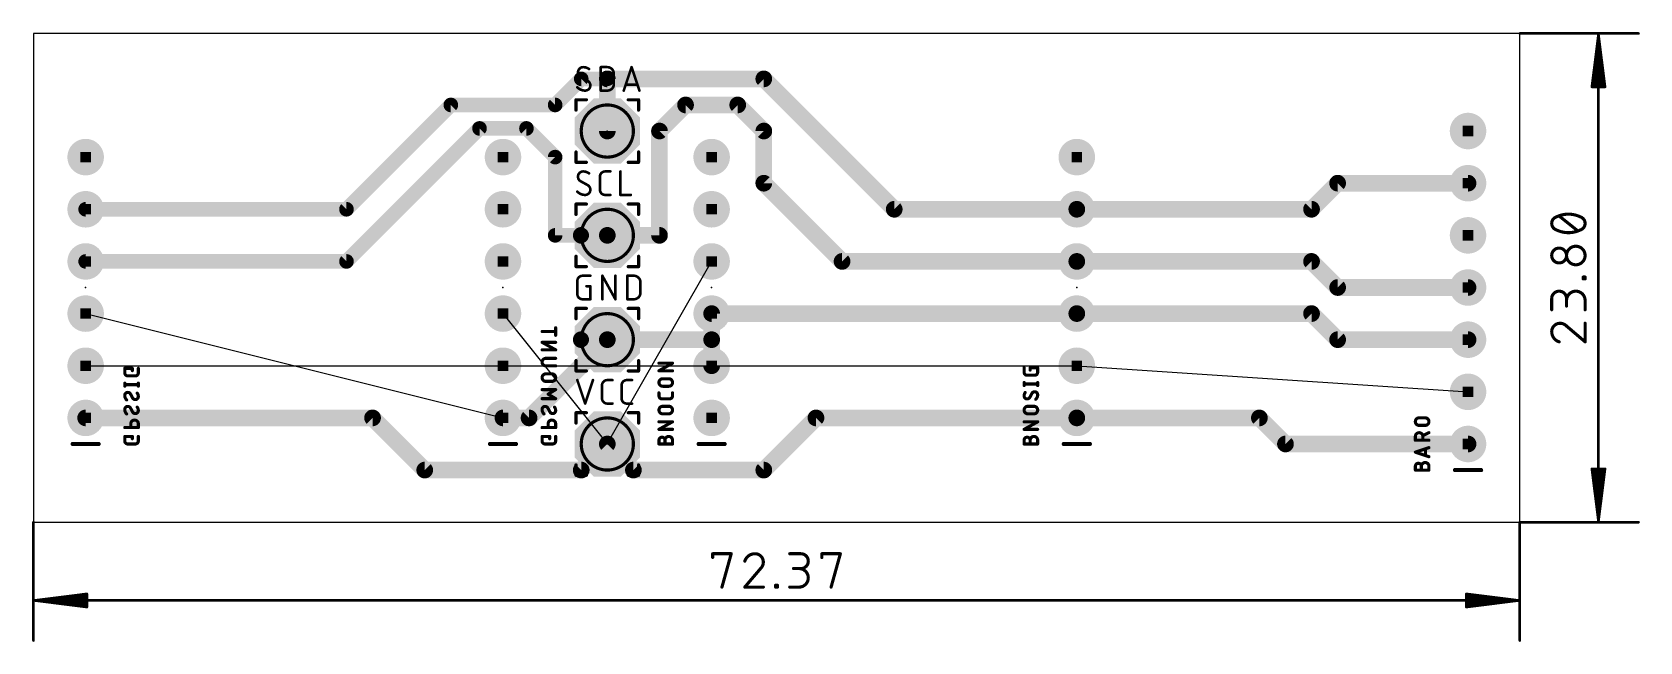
# Model space of a CAD drawing. Extents: x 7.6 to 85.8, y 31 to 60.7.
import ezdxf

# ---------------------------------------------------------------- set-up
doc = ezdxf.new("R2010")
doc.units = 0
for name, color, linetype in [('1', 12, 'CONTINUOUS'), ('17', 110, 'CONTINUOUS'), ('18', 110, 'CONTINUOUS'), ('19', 53, 'CONTINUOUS'), ('20', 31, 'CONTINUOUS'), ('21', 253, 'CONTINUOUS'), ('23', 53, 'CONTINUOUS'), ('24', 53, 'CONTINUOUS'), ('25', 253, 'CONTINUOUS'), ('26', 253, 'CONTINUOUS'), ('51', 253, 'CONTINUOUS'), ('52', 253, 'CONTINUOUS')]:
    doc.layers.add(name, color=color, linetype=linetype)

# ---------------------------------------------------------------- blocks, each defined once
blk = doc.blocks.new('RECT')
blk.add_solid([(-0.5, -0.5), (0.5, -0.5), (-0.5, 0.5), (0.5, 0.5)])
blk = doc.blocks.new('ROUNDP')
at = {"const_width": 0.5}
blk.add_lwpolyline([(0, -0.25, 1), (0, 0.25, 1), (0, -0.25)], format="xyb", dxfattribs=at)
blk = doc.blocks.new('OCTAGONP')
at = {"const_width": 0.5}
blk.add_lwpolyline([(-0.25, -0.1036), (-0.25, 0.1036), (-0.1036, 0.25), (0.1036, 0.25), (0.25, 0.1036), (0.25, -0.1036), (0.1036, -0.25), (-0.1036, -0.25), (-0.25, -0.1036), (-0.25, 0.1036)], dxfattribs=at)
blk = doc.blocks.new('ROUNDV')
at = {"const_width": 0.5}
blk.add_lwpolyline([(0, -0.25, 1), (0, 0.25, 1), (0, -0.25)], format="xyb", dxfattribs=at)

msp = doc.modelspace()

# ---------------------------------------------------------------- linework, layer by layer
at = {"layer": '1'}
for points, const_width in [([(79.99, 60.63), (85.77, 60.63)], 0.13), ([(83.82, 60.565), (83.5008, 58.03)], 0.13), ([(83.82, 60.565), (83.56, 58.03)], 0.13), ([(83.82, 60.565), (83.69, 58.03)], 0.13), ([(83.82, 36.895), (83.82, 60.565)], 0.13), ([(84.1392, 58.03), (83.82, 60.565)], 0.13), ([(83.95, 58.03), (83.82, 60.565)], 0.13), ([(84.08, 58.03), (83.82, 60.565)], 0.13), ([(34.29, 58.42), (33.02, 57.15)], 0.7112), ([(35.56, 58.42), (34.29, 58.42)], 0.7112), ([(35.56, 55.88), (35.56, 58.42)], 0.8128), ([(43.18, 58.42), (35.56, 58.42)], 0.8128), ([(43.18, 58.42), (49.53, 52.07)], 0.8128), ([(83.5008, 58.03), (84.1392, 58.03)], 0.13), ([(27.94, 57.15), (22.86, 52.07)], 0.7112), ([(33.02, 57.15), (27.94, 57.15)], 0.7112), ([(39.37, 57.15), (38.1, 55.88)], 0.8128), ([(41.91, 57.15), (39.37, 57.15)], 0.8128), ([(43.18, 55.88), (41.91, 57.15)], 0.8128), ([(29.337, 56.007), (22.86, 49.53)], 0.7112), ([(31.623, 56.007), (29.337, 56.007)], 0.7112), ([(33.02, 54.61), (31.623, 56.007)], 0.7112), ([(38.1, 55.88), (38.1, 50.8)], 0.8128), ([(43.18, 53.34), (43.18, 55.88)], 0.8128), ([(33.02, 50.8), (33.02, 54.61)], 0.7112), ([(46.99, 49.53), (43.18, 53.34)], 0.8128), ([(69.85, 52.07), (71.12, 53.34)], 0.8128), ([(71.12, 53.34), (77.47, 53.34)], 0.8128), ([(49.53, 52.07), (58.42, 52.07)], 0.8128), ([(58.42, 52.07), (69.85, 52.07)], 0.8128), ([(22.86, 52.07), (10.16, 52.07)], 0.7112), ([(82.8081, 51.0201), (81.9049, 51.7426)], 0.1524), ([(35.56, 50.8), (33.02, 50.8)], 0.7112), ([(35.56, 50.8), (34.29, 50.8)], 0.8128), ([(38.1, 50.8), (35.56, 50.8)], 0.8128), ([(22.86, 49.53), (10.16, 49.53)], 0.7112), ([(58.42, 49.53), (46.99, 49.53)], 0.8128), ([(58.42, 49.53), (69.85, 49.53)], 0.8128), ([(69.85, 49.53), (71.12, 48.26)], 0.8128), ([(71.12, 48.26), (77.47, 48.26)], 0.8128), ([(83.079, 48.6789), (83.079, 48.7692)], 0.1524), ([(83.079, 48.7692), (83.1693, 48.7692)], 0.1524), ([(83.1693, 48.6789), (83.079, 48.6789)], 0.1524), ([(83.1693, 48.7692), (83.1693, 48.6789)], 0.1524), ([(81.5437, 47.1783), (81.5437, 47.7202)], 0.1524), ([(82.2662, 47.7202), (82.2662, 47.3589)], 0.1524), ([(40.64, 46.99), (40.64, 45.72)], 0.8128), ([(40.64, 46.99), (58.42, 46.99)], 0.8128), ([(58.42, 46.99), (69.85, 46.99)], 0.8128), ([(69.85, 46.99), (71.12, 45.72)], 0.8128), ([(83.1693, 47.1783), (83.1693, 47.6299)], 0.1524), ([(82.2662, 46.3828), (83.1693, 45.6152)], 0.1524), ([(83.1693, 45.6152), (83.1693, 46.5183)], 0.1524), ([(35.56, 45.72), (31.75, 41.91)], 0.8128), ([(35.56, 45.72), (34.29, 45.72)], 0.8128), ([(35.56, 45.72), (40.64, 45.72)], 0.8128), ([(40.64, 45.72), (40.64, 44.45)], 0.8128), ([(71.12, 45.72), (77.47, 45.72)], 0.8128), ([(24.13, 41.91), (10.16, 41.91)], 0.8128), ([(26.67, 39.37), (24.13, 41.91)], 0.8128), ([(31.75, 41.91), (30.48, 41.91)], 0.8128), ([(43.18, 39.37), (45.72, 41.91)], 0.8128), ([(45.72, 41.91), (58.42, 41.91)], 0.8128), ([(58.42, 41.91), (67.31, 41.91)], 0.8128), ([(67.31, 41.91), (68.58, 40.64)], 0.8128), ([(35.56, 40.64), (34.29, 39.37)], 0.8128), ([(35.56, 40.64), (36.83, 39.37)], 0.8128), ([(68.58, 40.64), (77.47, 40.64)], 0.8128), ([(34.29, 39.37), (26.67, 39.37)], 0.8128), ([(36.83, 39.37), (43.18, 39.37)], 0.8128), ([(83.82, 36.895), (83.5008, 39.43)], 0.13), ([(83.5008, 39.43), (84.1392, 39.43)], 0.13), ([(83.82, 36.895), (83.56, 39.43)], 0.13), ([(83.82, 36.895), (83.69, 39.43)], 0.13), ([(84.1392, 39.43), (83.82, 36.895)], 0.13), ([(83.95, 39.43), (83.82, 36.895)], 0.13), ([(84.08, 39.43), (83.82, 36.895)], 0.13), ([(7.62, 36.83), (7.62, 31.07)], 0.13), ([(79.99, 36.83), (79.99, 31.07)], 0.13), ([(79.99, 36.83), (85.77, 36.83)], 0.13), ([(40.6902, 35.1157), (40.6902, 35.2963)], 0.1524), ([(40.6902, 35.2963), (41.5933, 35.2963)], 0.1524), ([(41.5933, 35.2963), (41.1418, 33.6707)], 0.1524), ([(44.4417, 35.2963), (44.9836, 35.2963)], 0.1524), ([(46.0048, 35.1157), (46.0048, 35.2963)], 0.1524), ([(46.0048, 35.2963), (46.9079, 35.2963)], 0.1524), ([(46.9079, 35.2963), (46.4564, 33.6707)], 0.1524), ([(43.021, 34.5738), (42.2533, 33.6707)], 0.1524), ([(44.9836, 34.5738), (44.6223, 34.5738)], 0.1524), ([(42.2533, 33.6707), (43.1564, 33.6707)], 0.1524), ([(43.7539, 33.6707), (43.7539, 33.761)], 0.1524), ([(43.7539, 33.761), (43.8442, 33.761)], 0.1524), ([(43.8442, 33.6707), (43.7539, 33.6707)], 0.1524), ([(43.8442, 33.761), (43.8442, 33.6707)], 0.1524), ([(44.4417, 33.6707), (44.8932, 33.6707)], 0.1524), ([(7.685, 33.02), (10.22, 33.3392)], 0.13), ([(7.685, 33.02), (10.22, 33.28)], 0.13), ([(7.685, 33.02), (10.22, 33.15)], 0.13), ([(7.685, 33.02), (79.925, 33.02)], 0.13), ([(10.22, 32.7008), (7.685, 33.02)], 0.13), ([(10.22, 32.89), (7.685, 33.02)], 0.13), ([(10.22, 32.76), (7.685, 33.02)], 0.13), ([(10.22, 33.3392), (10.22, 32.7008)], 0.13), ([(79.925, 33.02), (77.39, 33.3392)], 0.13), ([(77.39, 33.3392), (77.39, 32.7008)], 0.13), ([(79.925, 33.02), (77.39, 33.28)], 0.13), ([(79.925, 33.02), (77.39, 33.15)], 0.13), ([(77.39, 32.7008), (79.925, 33.02)], 0.13), ([(77.39, 32.89), (79.925, 33.02)], 0.13), ([(77.39, 32.76), (79.925, 33.02)], 0.13)]:
    msp.add_lwpolyline(points, dxfattribs=dict(at, const_width=const_width))
for points, const_width in [([(79.99, 60.6625, 1), (79.99, 60.5975)], 0.065), ([(83.8525, 60.565, 1), (83.7875, 60.565)], 0.065), ([(83.8522, 60.5691, 1), (83.7878, 60.5609)], 0.065), ([(83.8525, 60.5633, 1), (83.7875, 60.5667)], 0.065), ([(83.8525, 60.5667, 1), (83.7875, 60.5633)], 0.065), ([(83.8523, 60.5683, 1), (83.7877, 60.5617)], 0.065), ([(83.8523, 60.5617, 1), (83.7877, 60.5683)], 0.065), ([(83.8522, 60.5609, 1), (83.7878, 60.5691)], 0.065), ([(85.77, 60.5975, 1), (85.77, 60.6625)], 0.065), ([(34.29, 58.5978, 1), (34.29, 58.2422)], 0.3556), ([(34.4157, 58.2943, 1), (34.1643, 58.5457)], 0.3556), ([(35.7632, 58.42, 1), (35.3568, 58.42)], 0.4064), ([(35.56, 58.6232, 1), (35.56, 58.2168)], 0.4064), ([(35.56, 58.2422, 1), (35.56, 58.5978)], 0.3556), ([(43.3237, 58.5637, 1), (43.0363, 58.2763)], 0.4064), ([(43.18, 58.2168, 1), (43.18, 58.6232)], 0.4064), ([(83.4685, 58.0341, 1), (83.533, 58.0259)], 0.065), ([(83.5008, 58.0625, 1), (83.5008, 57.9975)], 0.065), ([(83.5277, 58.0333, 1), (83.5923, 58.0267)], 0.065), ([(83.6575, 58.0317, 1), (83.7225, 58.0283)], 0.065), ([(83.9175, 58.0283, 1), (83.9825, 58.0317)], 0.065), ([(84.0477, 58.0267, 1), (84.1123, 58.0333)], 0.065), ([(84.107, 58.0259, 1), (84.1715, 58.0341)], 0.065), ([(84.1392, 57.9975, 1), (84.1392, 58.0625)], 0.065), ([(27.94, 57.3278, 1), (27.94, 56.9722)], 0.3556), ([(28.0657, 57.0243, 1), (27.8143, 57.2757)], 0.3556), ([(32.8943, 57.2757, 1), (33.1457, 57.0243)], 0.3556), ([(33.02, 56.9722, 1), (33.02, 57.3278)], 0.3556), ([(39.37, 57.3532, 1), (39.37, 56.9468)], 0.4064), ([(39.5137, 57.0063, 1), (39.2263, 57.2937)], 0.4064), ([(42.0537, 57.2937, 1), (41.7663, 57.0063)], 0.4064), ([(41.91, 56.9468, 1), (41.91, 57.3532)], 0.4064), ([(29.337, 56.1848, 1), (29.337, 55.8292)], 0.3556), ([(29.4627, 55.8813, 1), (29.2113, 56.1327)], 0.3556), ([(31.7487, 56.1327, 1), (31.4973, 55.8813)], 0.3556), ([(31.623, 55.8292, 1), (31.623, 56.1848)], 0.3556), ([(35.3568, 55.88, 1), (35.7632, 55.88)], 0.4064), ([(38.3032, 55.88, 1), (37.8968, 55.88)], 0.4064), ([(37.9563, 56.0237, 1), (38.2437, 55.7363)], 0.4064), ([(43.3832, 55.88, 1), (42.9768, 55.88)], 0.4064), ([(43.0363, 55.7363, 1), (43.3237, 56.0237)], 0.4064), ([(33.1978, 54.61, 1), (32.8422, 54.61)], 0.3556), ([(32.8943, 54.4843, 1), (33.1457, 54.7357)], 0.3556), ([(43.3237, 53.4837, 1), (43.0363, 53.1963)], 0.4064), ([(42.9768, 53.34, 1), (43.3832, 53.34)], 0.4064), ([(71.12, 53.5432, 1), (71.12, 53.1368)], 0.4064), ([(71.2637, 53.1963, 1), (70.9763, 53.4837)], 0.4064), ([(77.47, 53.1368, 1), (77.47, 53.5432)], 0.4064), ([(49.53, 52.2732, 1), (49.53, 51.8668)], 0.4064), ([(58.42, 52.2732, 1), (58.42, 51.8668)], 0.4064), ([(58.42, 51.8668, 1), (58.42, 52.2732)], 0.4064), ([(69.85, 51.8668, 1), (69.85, 52.2732)], 0.4064), ([(10.16, 52.2478, 1), (10.16, 51.8922)], 0.3556), ([(22.7343, 52.1957, 1), (22.9857, 51.9443)], 0.3556), ([(22.86, 51.8922, 1), (22.86, 52.2478)], 0.3556), ([(49.3863, 51.9263, 1), (49.6737, 52.2137)], 0.4064), ([(69.7063, 52.2137, 1), (69.9937, 51.9263)], 0.4064), ([(81.7695, 51.6975, 0.3205), (81.5437, 51.3814)], 0.1524), ([(82.3565, 51.8329, 0.1139), (81.7695, 51.6975)], 0.1524), ([(81.7528, 51.7317, 1), (81.7862, 51.6632)], 0.0762), ([(81.7818, 51.6614, 1), (81.7571, 51.7335)], 0.0762), ([(81.9287, 51.7724, 1), (81.8811, 51.7129)], 0.0762), ([(82.9435, 51.6975, 0.1139), (82.3565, 51.8329)], 0.1524), ([(82.3565, 51.871, 1), (82.3565, 51.7948)], 0.0762), ([(82.3565, 51.7948, 1), (82.3565, 51.871)], 0.0762), ([(83.1693, 51.3814, 0.3205), (82.9435, 51.6975)], 0.1524), ([(82.9559, 51.7335, 1), (82.9312, 51.6614)], 0.0762), ([(82.9268, 51.6632, 1), (82.9602, 51.7317)], 0.0762), ([(33.02, 50.9778, 1), (33.02, 50.6222)], 0.3556), ([(32.8422, 50.8, 1), (33.1978, 50.8)], 0.3556), ([(34.29, 51.0032, 1), (34.29, 50.5968)], 0.4064), ([(35.56, 51.0032, 1), (35.56, 50.5968)], 0.4064), ([(35.56, 50.5968, 1), (35.56, 51.0032)], 0.4064), ([(35.56, 50.6222, 1), (35.56, 50.9778)], 0.3556), ([(37.8968, 50.8, 1), (38.3032, 50.8)], 0.4064), ([(38.1, 50.5968, 1), (38.1, 51.0032)], 0.4064), ([(81.5437, 51.3814, 0.3205), (81.7695, 51.0653)], 0.1524), ([(81.5818, 51.3814, 1), (81.5056, 51.3814)], 0.0762), ([(81.5056, 51.3814, 1), (81.5818, 51.3814)], 0.0762), ([(81.7695, 51.0653, 0.1139), (82.3565, 50.9298)], 0.1524), ([(81.7862, 51.0995, 1), (81.7528, 51.031)], 0.0762), ([(81.7571, 51.0292, 1), (81.7818, 51.1013)], 0.0762), ([(82.3565, 50.9298, 0.1139), (82.9435, 51.0653)], 0.1524), ([(82.3565, 50.9679, 1), (82.3565, 50.8917)], 0.0762), ([(82.3565, 50.8917, 1), (82.3565, 50.9679)], 0.0762), ([(82.7843, 50.9904, 1), (82.8319, 51.0499)], 0.0762), ([(82.9435, 51.0653, 0.3205), (83.1693, 51.3814)], 0.1524), ([(82.9312, 51.1013, 1), (82.9559, 51.0292)], 0.0762), ([(82.9602, 51.031, 1), (82.9268, 51.0995)], 0.0762), ([(83.2074, 51.3814, 1), (83.1312, 51.3814)], 0.0762), ([(83.1312, 51.3814, 1), (83.2074, 51.3814)], 0.0762), ([(81.9049, 50.1795, 1), (81.9049, 49.457)], 0.1524), ([(81.9049, 49.457, 1), (81.9049, 50.1795)], 0.1524), ([(81.9049, 50.2176, 1), (81.9049, 50.1414)], 0.0762), ([(81.9049, 50.1414, 1), (81.9049, 50.2176)], 0.0762), ([(82.7177, 50.2698, 1), (82.7177, 49.3667)], 0.1524), ([(82.7177, 49.3667, 1), (82.7177, 50.2698)], 0.1524), ([(82.7177, 50.3079, 1), (82.7177, 50.2317)], 0.0762), ([(82.7177, 50.2317, 1), (82.7177, 50.3079)], 0.0762), ([(10.16, 49.7078, 1), (10.16, 49.3522)], 0.3556), ([(22.7343, 49.6557, 1), (22.9857, 49.4043)], 0.3556), ([(22.86, 49.3522, 1), (22.86, 49.7078)], 0.3556), ([(46.99, 49.7332, 1), (46.99, 49.3268)], 0.4064), ([(46.8463, 49.3863, 1), (47.1337, 49.6737)], 0.4064), ([(58.42, 49.7332, 1), (58.42, 49.3268)], 0.4064), ([(58.42, 49.3268, 1), (58.42, 49.7332)], 0.4064), ([(69.9937, 49.6737, 1), (69.7063, 49.3863)], 0.4064), ([(69.85, 49.3268, 1), (69.85, 49.7332)], 0.4064), ([(81.9049, 49.4951, 1), (81.9049, 49.4189)], 0.0762), ([(81.9049, 49.4189, 1), (81.9049, 49.4951)], 0.0762), ([(82.7177, 49.4048, 1), (82.7177, 49.3286)], 0.0762), ([(82.7177, 49.3286, 1), (82.7177, 49.4048)], 0.0762), ([(71.12, 48.4632, 1), (71.12, 48.0568)], 0.4064), ([(70.9763, 48.1163, 1), (71.2637, 48.4037)], 0.4064), ([(77.47, 48.0568, 1), (77.47, 48.4632)], 0.4064), ([(83.1171, 48.7692, 1), (83.0409, 48.7692)], 0.0762), ([(83.079, 48.8073, 1), (83.079, 48.7311)], 0.0762), ([(83.079, 48.717, 1), (83.079, 48.6408)], 0.0762), ([(83.0409, 48.6789, 1), (83.1171, 48.6789)], 0.0762), ([(83.2074, 48.7692, 1), (83.1312, 48.7692)], 0.0762), ([(83.1312, 48.6789, 1), (83.2074, 48.6789)], 0.0762), ([(83.1693, 48.7311, 1), (83.1693, 48.8073)], 0.0762), ([(83.1693, 48.6408, 1), (83.1693, 48.717)], 0.0762), ([(82.2662, 47.7202, 1), (81.5437, 47.7202)], 0.1524), ([(81.5818, 47.7202, 1), (81.5056, 47.7202)], 0.0762), ([(81.5056, 47.7202, 1), (81.5818, 47.7202)], 0.0762), ([(83.1693, 47.6299, 1), (82.2662, 47.6299)], 0.1524), ([(82.3043, 47.7202, 1), (82.2281, 47.7202)], 0.0762), ([(82.2281, 47.7202, 1), (82.3043, 47.7202)], 0.0762), ([(40.8432, 46.99, 1), (40.4368, 46.99)], 0.4064), ([(40.64, 47.1932, 1), (40.64, 46.7868)], 0.4064), ([(58.42, 47.1932, 1), (58.42, 46.7868)], 0.4064), ([(58.42, 46.7868, 1), (58.42, 47.1932)], 0.4064), ([(69.9937, 47.1337, 1), (69.7063, 46.8463)], 0.4064), ([(69.85, 46.7868, 1), (69.85, 47.1932)], 0.4064), ([(81.5056, 47.1783, 1), (81.5818, 47.1783)], 0.0762), ([(82.2281, 47.6299, 1), (82.3043, 47.6299)], 0.0762), ([(82.2281, 47.3589, 1), (82.3043, 47.3589)], 0.0762), ([(83.2074, 47.6299, 1), (83.1312, 47.6299)], 0.0762), ([(83.1312, 47.6299, 1), (83.2074, 47.6299)], 0.0762), ([(83.1312, 47.1783, 1), (83.2074, 47.1783)], 0.0762), ([(81.9501, 46.5183, 0.4142), (81.5437, 46.1119)], 0.1524), ([(81.5437, 46.1119, 0.3252), (81.9049, 45.6152)], 0.1524), ([(81.5818, 46.1119, 1), (81.5056, 46.1119)], 0.0762), ([(82.2662, 46.3828, 0.2053), (81.9501, 46.5183)], 0.1524), ([(81.9501, 46.5564, 1), (81.9501, 46.4802)], 0.0762), ([(81.9501, 46.4802, 1), (81.9501, 46.5564)], 0.0762), ([(82.2909, 46.4119, 1), (82.2415, 46.3538)], 0.0762), ([(82.2386, 46.3566, 1), (82.2938, 46.4091)], 0.0762), ([(83.2074, 46.5183, 1), (83.1312, 46.5183)], 0.0762), ([(34.29, 45.9232, 1), (34.29, 45.5168)], 0.4064), ([(35.56, 45.9232, 1), (35.56, 45.5168)], 0.4064), ([(35.7037, 45.5763, 1), (35.4163, 45.8637)], 0.4064), ([(35.56, 45.5168, 1), (35.56, 45.9232)], 0.4064), ([(40.8432, 45.72, 1), (40.4368, 45.72)], 0.4064), ([(40.4368, 45.72, 1), (40.8432, 45.72)], 0.4064), ([(40.64, 45.5168, 1), (40.64, 45.9232)], 0.4064), ([(71.12, 45.9232, 1), (71.12, 45.5168)], 0.4064), ([(70.9763, 45.5763, 1), (71.2637, 45.8637)], 0.4064), ([(77.47, 45.5168, 1), (77.47, 45.9232)], 0.4064), ([(81.5056, 46.1119, 1), (81.5818, 46.1119)], 0.0762), ([(81.8932, 45.579, 1), (81.9167, 45.6514)], 0.0762), ([(83.1312, 45.6152, 1), (83.2074, 45.6152)], 0.0762), ([(83.1446, 45.5862, 1), (83.194, 45.6442)], 0.0762), ([(40.4368, 44.45, 1), (40.8432, 44.45)], 0.4064), ([(10.16, 42.1132, 1), (10.16, 41.7068)], 0.4064), ([(24.2737, 42.0537, 1), (23.9863, 41.7663)], 0.4064), ([(24.13, 41.7068, 1), (24.13, 42.1132)], 0.4064), ([(30.48, 42.1132, 1), (30.48, 41.7068)], 0.4064), ([(31.75, 41.7068, 1), (31.75, 42.1132)], 0.4064), ([(45.72, 42.1132, 1), (45.72, 41.7068)], 0.4064), ([(45.8637, 41.7663, 1), (45.5763, 42.0537)], 0.4064), ([(58.42, 42.1132, 1), (58.42, 41.7068)], 0.4064), ([(58.42, 41.7068, 1), (58.42, 42.1132)], 0.4064), ([(67.4537, 42.0537, 1), (67.1663, 41.7663)], 0.4064), ([(67.31, 41.7068, 1), (67.31, 42.1132)], 0.4064), ([(31.6063, 42.0537, 1), (31.8937, 41.7663)], 0.4064), ([(35.7037, 40.7837, 1), (35.4163, 40.4963)], 0.4064), ([(35.7037, 40.4963, 1), (35.4163, 40.7837)], 0.4064), ([(68.58, 40.8432, 1), (68.58, 40.4368)], 0.4064), ([(68.4363, 40.4963, 1), (68.7237, 40.7837)], 0.4064), ([(77.47, 40.4368, 1), (77.47, 40.8432)], 0.4064), ([(26.67, 39.5732, 1), (26.67, 39.1668)], 0.4064), ([(26.5263, 39.2263, 1), (26.8137, 39.5137)], 0.4064), ([(34.1463, 39.5137, 1), (34.4337, 39.2263)], 0.4064), ([(34.29, 39.1668, 1), (34.29, 39.5732)], 0.4064), ([(36.83, 39.5732, 1), (36.83, 39.1668)], 0.4064), ([(36.6863, 39.2263, 1), (36.9737, 39.5137)], 0.4064), ([(43.0363, 39.5137, 1), (43.3237, 39.2263)], 0.4064), ([(43.18, 39.1668, 1), (43.18, 39.5732)], 0.4064), ([(83.533, 39.4341, 1), (83.4685, 39.4259)], 0.065), ([(83.5008, 39.4625, 1), (83.5008, 39.3975)], 0.065), ([(83.5923, 39.4333, 1), (83.5277, 39.4267)], 0.065), ([(83.7225, 39.4317, 1), (83.6575, 39.4283)], 0.065), ([(83.9825, 39.4283, 1), (83.9175, 39.4317)], 0.065), ([(84.1123, 39.4267, 1), (84.0477, 39.4333)], 0.065), ([(84.1715, 39.4259, 1), (84.107, 39.4341)], 0.065), ([(84.1392, 39.3975, 1), (84.1392, 39.4625)], 0.065), ([(7.6525, 36.83, 1), (7.5875, 36.83)], 0.065), ([(80.0225, 36.83, 1), (79.9575, 36.83)], 0.065), ([(79.99, 36.8625, 1), (79.99, 36.7975)], 0.065), ([(83.7878, 36.8991, 1), (83.8522, 36.8909)], 0.065), ([(83.7877, 36.8983, 1), (83.8523, 36.8917)], 0.065), ([(83.7875, 36.8933, 1), (83.8525, 36.8967)], 0.065), ([(83.7875, 36.8967, 1), (83.8525, 36.8933)], 0.065), ([(83.7875, 36.895, 1), (83.8525, 36.895)], 0.065), ([(83.7877, 36.8917, 1), (83.8523, 36.8983)], 0.065), ([(83.7878, 36.8909, 1), (83.8522, 36.8991)], 0.065), ([(85.77, 36.7975, 1), (85.77, 36.8625)], 0.065), ([(40.7283, 35.2963, 1), (40.6521, 35.2963)], 0.0762), ([(40.6902, 35.3344, 1), (40.6902, 35.2582)], 0.0762), ([(41.63, 35.2861, 1), (41.5566, 35.3065)], 0.0762), ([(41.5933, 35.2582, 1), (41.5933, 35.3344)], 0.0762), ([(42.75, 35.2963, 0.3252), (42.2533, 34.9351)], 0.1524), ([(43.1564, 34.8899, 0.4142), (42.75, 35.2963)], 0.1524), ([(42.75, 35.3344, 1), (42.75, 35.2582)], 0.0762), ([(42.75, 35.2582, 1), (42.75, 35.3344)], 0.0762), ([(44.4417, 35.3344, 1), (44.4417, 35.2582)], 0.0762), ([(44.9836, 34.5738, 1), (44.9836, 35.2963)], 0.1524), ([(44.9836, 35.3344, 1), (44.9836, 35.2582)], 0.0762), ([(44.9836, 35.2582, 1), (44.9836, 35.3344)], 0.0762), ([(46.0429, 35.2963, 1), (45.9667, 35.2963)], 0.0762), ([(46.0048, 35.3344, 1), (46.0048, 35.2582)], 0.0762), ([(46.9446, 35.2861, 1), (46.8712, 35.3065)], 0.0762), ([(46.9079, 35.2582, 1), (46.9079, 35.3344)], 0.0762), ([(40.6521, 35.1157, 1), (40.7283, 35.1157)], 0.0762), ([(42.2171, 34.9468, 1), (42.2896, 34.9233)], 0.0762), ([(43.021, 34.5738, 0.2053), (43.1564, 34.8899)], 0.1524), ([(42.9947, 34.6014, 1), (43.0472, 34.5462)], 0.0762), ([(43.05, 34.5491, 1), (42.9919, 34.5985)], 0.0762), ([(43.1945, 34.8899, 1), (43.1183, 34.8899)], 0.0762), ([(43.1183, 34.8899, 1), (43.1945, 34.8899)], 0.0762), ([(44.6223, 34.6119, 1), (44.6223, 34.5357)], 0.0762), ([(44.8932, 33.6707, 1), (44.8932, 34.5738)], 0.1524), ([(44.8932, 34.6119, 1), (44.8932, 34.5357)], 0.0762), ([(44.9836, 34.6119, 1), (44.9836, 34.5357)], 0.0762), ([(44.9836, 34.5357, 1), (44.9836, 34.6119)], 0.0762), ([(45.9667, 35.1157, 1), (46.0429, 35.1157)], 0.0762), ([(41.105, 33.6809, 1), (41.1785, 33.6605)], 0.0762), ([(42.2533, 33.7088, 1), (42.2533, 33.6326)], 0.0762), ([(42.2243, 33.6954, 1), (42.2824, 33.646)], 0.0762), ([(43.1564, 33.6326, 1), (43.1564, 33.7088)], 0.0762), ([(43.792, 33.761, 1), (43.7158, 33.761)], 0.0762), ([(43.7539, 33.7991, 1), (43.7539, 33.7229)], 0.0762), ([(43.7539, 33.7088, 1), (43.7539, 33.6326)], 0.0762), ([(43.7158, 33.6707, 1), (43.792, 33.6707)], 0.0762), ([(43.8823, 33.761, 1), (43.8061, 33.761)], 0.0762), ([(43.8061, 33.6707, 1), (43.8823, 33.6707)], 0.0762), ([(43.8442, 33.7229, 1), (43.8442, 33.7991)], 0.0762), ([(43.8442, 33.6326, 1), (43.8442, 33.7088)], 0.0762), ([(44.4417, 33.7088, 1), (44.4417, 33.6326)], 0.0762), ([(44.8932, 33.7088, 1), (44.8932, 33.6326)], 0.0762), ([(44.8932, 33.6326, 1), (44.8932, 33.7088)], 0.0762), ([(46.4197, 33.6809, 1), (46.4931, 33.6605)], 0.0762), ([(7.685, 33.0525, 1), (7.685, 32.9875)], 0.065), ([(7.6891, 33.0522, 1), (7.6809, 32.9878)], 0.065), ([(7.6833, 33.0525, 1), (7.6867, 32.9875)], 0.065), ([(7.6867, 33.0525, 1), (7.6833, 32.9875)], 0.065), ([(7.6883, 33.0523, 1), (7.6817, 32.9877)], 0.065), ([(7.6817, 33.0523, 1), (7.6883, 32.9877)], 0.065), ([(7.6809, 33.0522, 1), (7.6891, 32.9878)], 0.065), ([(10.2525, 33.3392, 1), (10.1875, 33.3392)], 0.065), ([(10.2241, 33.307, 1), (10.2159, 33.3715)], 0.065), ([(10.2233, 33.2477, 1), (10.2167, 33.3123)], 0.065), ([(10.2217, 33.1175, 1), (10.2183, 33.1825)], 0.065), ([(10.2183, 32.8575, 1), (10.2217, 32.9225)], 0.065), ([(77.3941, 33.3715, 1), (77.3859, 33.307)], 0.065), ([(77.4225, 33.3392, 1), (77.3575, 33.3392)], 0.065), ([(77.3933, 33.3123, 1), (77.3867, 33.2477)], 0.065), ([(77.3917, 33.1825, 1), (77.3883, 33.1175)], 0.065), ([(77.3883, 32.9225, 1), (77.3917, 32.8575)], 0.065), ([(79.9291, 32.9878, 1), (79.9209, 33.0522)], 0.065), ([(79.9209, 32.9878, 1), (79.9291, 33.0522)], 0.065), ([(79.9283, 32.9877, 1), (79.9217, 33.0523)], 0.065), ([(79.9217, 32.9877, 1), (79.9283, 33.0523)], 0.065), ([(79.9233, 32.9875, 1), (79.9267, 33.0525)], 0.065), ([(79.9267, 32.9875, 1), (79.9233, 33.0525)], 0.065), ([(79.925, 32.9875, 1), (79.925, 33.0525)], 0.065), ([(10.1875, 32.7008, 1), (10.2525, 32.7008)], 0.065), ([(10.2159, 32.6685, 1), (10.2241, 32.733)], 0.065), ([(10.2167, 32.7277, 1), (10.2233, 32.7923)], 0.065), ([(77.3867, 32.7923, 1), (77.3933, 32.7277)], 0.065), ([(77.3859, 32.733, 1), (77.3941, 32.6685)], 0.065), ([(77.3575, 32.7008, 1), (77.4225, 32.7008)], 0.065), ([(7.5875, 31.07, 1), (7.6525, 31.07)], 0.065), ([(79.9575, 31.07, 1), (80.0225, 31.07)], 0.065)]:
    msp.add_lwpolyline(points, format="xyb", dxfattribs=dict(at, const_width=const_width))
at = {"layer": '19'}
for p, q in [((35.56, 40.64), (40.64, 49.53)), ((10.16, 46.99), (30.48, 41.91)), ((30.48, 46.99), (35.56, 40.64)), ((10.16, 44.45), (58.42, 44.45)), ((58.42, 44.45), (77.47, 43.18))]:
    msp.add_line(p, q, dxfattribs=at)
at = {"layer": '20'}
for p, q in [((79.99, 60.63), (7.62, 60.63)), ((7.62, 60.63), (7.62, 36.83)), ((79.99, 36.83), (79.99, 60.63)), ((7.62, 36.83), (79.99, 36.83))]:
    msp.add_line(p, q, dxfattribs=at)
at = {"layer": '21', "const_width": 0.1524}
for points in [[(34.036, 56.896), (34.036, 57.404)], [(34.036, 57.404), (34.544, 57.404)], [(36.576, 57.404), (37.084, 57.404)], [(37.084, 57.404), (37.084, 56.896)], [(34.036, 54.356), (34.036, 54.864)], [(37.084, 54.864), (37.084, 54.356)], [(34.544, 54.356), (34.036, 54.356)], [(37.084, 54.356), (36.576, 54.356)], [(34.036, 51.816), (34.036, 52.324)], [(34.036, 52.324), (34.544, 52.324)], [(36.576, 52.324), (37.084, 52.324)], [(37.084, 52.324), (37.084, 51.816)], [(34.036, 49.276), (34.036, 49.784)], [(34.544, 49.276), (34.036, 49.276)], [(37.084, 49.276), (36.576, 49.276)], [(37.084, 49.784), (37.084, 49.276)], [(34.036, 46.736), (34.036, 47.244)], [(34.036, 47.244), (34.544, 47.244)], [(36.576, 47.244), (37.084, 47.244)], [(37.084, 47.244), (37.084, 46.736)], [(34.036, 44.196), (34.036, 44.704)], [(37.084, 44.704), (37.084, 44.196)], [(34.544, 44.196), (34.036, 44.196)], [(37.084, 44.196), (36.576, 44.196)], [(34.036, 41.656), (34.036, 42.164)], [(34.036, 42.164), (34.544, 42.164)], [(36.576, 42.164), (37.084, 42.164)], [(37.084, 42.164), (37.084, 41.656)], [(34.036, 39.116), (34.036, 39.624)], [(34.544, 39.116), (34.036, 39.116)], [(37.084, 39.116), (36.576, 39.116)], [(37.084, 39.624), (37.084, 39.116)]]:
    msp.add_lwpolyline(points, dxfattribs=at)
at = {"layer": '21', "const_width": 0.0762}
for points in [[(34.0741, 57.404, 1), (33.9979, 57.404)], [(34.036, 57.4421, 1), (34.036, 57.3659)], [(34.544, 57.3659, 1), (34.544, 57.4421)], [(36.576, 57.4421, 1), (36.576, 57.3659)], [(37.1221, 57.404, 1), (37.0459, 57.404)], [(37.084, 57.3659, 1), (37.084, 57.4421)], [(33.9979, 56.896, 1), (34.0741, 56.896)], [(37.0459, 56.896, 1), (37.1221, 56.896)], [(34.0741, 54.864, 1), (33.9979, 54.864)], [(37.1221, 54.864, 1), (37.0459, 54.864)], [(34.036, 54.3941, 1), (34.036, 54.3179)], [(33.9979, 54.356, 1), (34.0741, 54.356)], [(34.544, 54.3179, 1), (34.544, 54.3941)], [(36.576, 54.3941, 1), (36.576, 54.3179)], [(37.0459, 54.356, 1), (37.1221, 54.356)], [(37.084, 54.3179, 1), (37.084, 54.3941)], [(34.0741, 52.324, 1), (33.9979, 52.324)], [(34.036, 52.3621, 1), (34.036, 52.2859)], [(33.9979, 51.816, 1), (34.0741, 51.816)], [(34.544, 52.2859, 1), (34.544, 52.3621)], [(36.576, 52.3621, 1), (36.576, 52.2859)], [(37.1221, 52.324, 1), (37.0459, 52.324)], [(37.0459, 51.816, 1), (37.1221, 51.816)], [(37.084, 52.2859, 1), (37.084, 52.3621)], [(34.0741, 49.784, 1), (33.9979, 49.784)], [(34.036, 49.3141, 1), (34.036, 49.2379)], [(34.544, 49.2379, 1), (34.544, 49.3141)], [(36.576, 49.3141, 1), (36.576, 49.2379)], [(37.1221, 49.784, 1), (37.0459, 49.784)], [(37.084, 49.2379, 1), (37.084, 49.3141)], [(33.9979, 49.276, 1), (34.0741, 49.276)], [(37.0459, 49.276, 1), (37.1221, 49.276)], [(34.0741, 47.244, 1), (33.9979, 47.244)], [(34.036, 47.2821, 1), (34.036, 47.2059)], [(34.544, 47.2059, 1), (34.544, 47.2821)], [(36.576, 47.2821, 1), (36.576, 47.2059)], [(37.1221, 47.244, 1), (37.0459, 47.244)], [(37.084, 47.2059, 1), (37.084, 47.2821)], [(33.9979, 46.736, 1), (34.0741, 46.736)], [(37.0459, 46.736, 1), (37.1221, 46.736)], [(34.0741, 44.704, 1), (33.9979, 44.704)], [(37.1221, 44.704, 1), (37.0459, 44.704)], [(34.036, 44.2341, 1), (34.036, 44.1579)], [(33.9979, 44.196, 1), (34.0741, 44.196)], [(34.544, 44.1579, 1), (34.544, 44.2341)], [(36.576, 44.2341, 1), (36.576, 44.1579)], [(37.0459, 44.196, 1), (37.1221, 44.196)], [(37.084, 44.1579, 1), (37.084, 44.2341)], [(34.0741, 42.164, 1), (33.9979, 42.164)], [(34.036, 42.2021, 1), (34.036, 42.1259)], [(33.9979, 41.656, 1), (34.0741, 41.656)], [(34.544, 42.1259, 1), (34.544, 42.2021)], [(36.576, 42.2021, 1), (36.576, 42.1259)], [(37.1221, 42.164, 1), (37.0459, 42.164)], [(37.0459, 41.656, 1), (37.1221, 41.656)], [(37.084, 42.1259, 1), (37.084, 42.2021)], [(34.0741, 39.624, 1), (33.9979, 39.624)], [(34.036, 39.1541, 1), (34.036, 39.0779)], [(33.9979, 39.116, 1), (34.0741, 39.116)], [(34.544, 39.0779, 1), (34.544, 39.1541)], [(36.576, 39.1541, 1), (36.576, 39.0779)], [(37.1221, 39.624, 1), (37.0459, 39.624)], [(37.0459, 39.116, 1), (37.1221, 39.116)], [(37.084, 39.0779, 1), (37.084, 39.1541)]]:
    msp.add_lwpolyline(points, format="xyb", dxfattribs=at)
at = {"layer": '23'}
for p in [(35.56, 55.88), (35.56, 50.8), (40.64, 48.26), (58.42, 48.26), (77.47, 48.26), (35.56, 45.72), (35.56, 40.64)]:
    msp.add_point(p, dxfattribs=at)
at = {"layer": '24'}
for p in [(10.16, 48.26), (30.48, 48.26)]:
    msp.add_point(p, dxfattribs=at)
at = {"layer": '25'}
for points, const_width in [([(34.163, 58.7375, 1), (34.0995, 58.7375)], 0.0635), ([(34.0995, 58.7375, 1), (34.163, 58.7375)], 0.0635), ([(34.3852, 58.9915, 0.4142), (34.1313, 58.7375)], 0.127), ([(34.1313, 58.7375, 0.2656), (34.2583, 58.5153)], 0.127), ([(34.3852, 59.0233, 1), (34.3853, 58.9597)], 0.0635), ([(34.671, 58.8963, 0.1623), (34.3852, 58.9915)], 0.127), ([(34.3852, 58.9597, 1), (34.3852, 59.0233)], 0.0635), ([(34.6519, 58.8709, 1), (34.6901, 58.9216)], 0.0635), ([(35.2743, 58.9915, 1), (35.2107, 58.9915)], 0.0635), ([(35.2425, 59.0233, 1), (35.2425, 58.9597)], 0.0635), ([(35.56, 59.0233, 1), (35.56, 58.9597)], 0.0635), ([(35.8775, 58.674, 0.4142), (35.56, 58.9915)], 0.127), ([(35.56, 58.9597, 1), (35.56, 59.0233)], 0.0635), ([(35.9093, 58.674, 1), (35.8458, 58.674)], 0.0635), ([(36.7712, 59.0015, 1), (36.711, 58.9815)], 0.0635), ([(36.7712, 58.9815, 1), (36.711, 59.0015)], 0.0635), ([(34.0995, 58.0073, 0.2), (34.4805, 57.8485)], 0.127), ([(34.122, 58.0296, 1), (34.077, 57.9849)], 0.0635), ([(34.2735, 58.5431, 1), (34.243, 58.4874)], 0.0635), ([(34.2421, 58.4879, 1), (34.2744, 58.5426)], 0.0635), ([(34.4805, 57.8485, 0.4142), (34.7345, 58.1025)], 0.127), ([(34.7345, 58.1025, 0.2656), (34.6075, 58.3248)], 0.127), ([(34.6236, 58.3521, 1), (34.5914, 58.2974)], 0.0635), ([(34.5923, 58.2969, 1), (34.6227, 58.3526)], 0.0635), ([(34.7663, 58.1025, 1), (34.7028, 58.1025)], 0.0635), ([(34.7028, 58.1025, 1), (34.7663, 58.1025)], 0.0635), ([(35.56, 57.8485, 0.4142), (35.8775, 58.166)], 0.127), ([(35.8458, 58.674, 1), (35.9093, 58.674)], 0.0635), ([(35.9093, 58.166, 1), (35.8458, 58.166)], 0.0635), ([(35.8458, 58.166, 1), (35.9093, 58.166)], 0.0635), ([(36.4554, 58.166, 1), (36.4554, 58.1025)], 0.0635), ([(37.0269, 58.1025, 1), (37.0269, 58.166)], 0.0635), ([(34.4805, 57.8803, 1), (34.4805, 57.8167)], 0.0635), ([(34.4805, 57.8167, 1), (34.4805, 57.8803)], 0.0635), ([(35.2425, 57.8803, 1), (35.2425, 57.8167)], 0.0635), ([(35.2107, 57.8485, 1), (35.2743, 57.8485)], 0.0635), ([(35.56, 57.8803, 1), (35.56, 57.8167)], 0.0635), ([(35.56, 57.8167, 1), (35.56, 57.8803)], 0.0635), ([(36.33, 57.8585, 1), (36.3902, 57.8385)], 0.0635), ([(37.092, 57.8385, 1), (37.1522, 57.8585)], 0.0635), ([(34.163, 53.6575, 1), (34.0995, 53.6575)], 0.0635), ([(34.0995, 53.6575, 1), (34.163, 53.6575)], 0.0635), ([(34.3852, 53.9115, 0.4142), (34.1313, 53.6575)], 0.127), ([(34.1313, 53.6575, 0.2656), (34.2583, 53.4353)], 0.127), ([(34.2735, 53.4631, 1), (34.243, 53.4074)], 0.0635), ([(34.2421, 53.4079, 1), (34.2744, 53.4626)], 0.0635), ([(34.3852, 53.9433, 1), (34.3853, 53.8798)], 0.0635), ([(34.671, 53.8163, 0.1623), (34.3852, 53.9115)], 0.127), ([(34.3852, 53.8798, 1), (34.3852, 53.9433)], 0.0635), ([(34.7345, 53.0225, 0.2656), (34.6075, 53.2448)], 0.127), ([(34.6236, 53.2721, 1), (34.5914, 53.2174)], 0.0635), ([(34.5923, 53.2169, 1), (34.6227, 53.2726)], 0.0635), ([(34.6519, 53.7909, 1), (34.6901, 53.8416)], 0.0635), ([(35.2324, 53.6575, 1), (35.1689, 53.6575)], 0.0635), ([(35.1689, 53.6575, 1), (35.2324, 53.6575)], 0.0635), ([(35.4547, 53.9115, 0.4142), (35.2007, 53.6575)], 0.127), ([(35.4547, 53.9433, 1), (35.4547, 53.8798)], 0.0635), ([(35.4547, 53.8798, 1), (35.4547, 53.9433)], 0.0635), ([(35.7087, 53.8798, 1), (35.7087, 53.9433)], 0.0635), ([(36.2293, 53.9115, 1), (36.1658, 53.9115)], 0.0635), ([(34.0995, 52.9273, 0.2), (34.4805, 52.7685)], 0.127), ([(34.122, 52.9496, 1), (34.077, 52.9049)], 0.0635), ([(34.4805, 52.7685, 0.4142), (34.7345, 53.0225)], 0.127), ([(34.4805, 52.8003, 1), (34.4805, 52.7368)], 0.0635), ([(34.4805, 52.7368, 1), (34.4805, 52.8003)], 0.0635), ([(34.7663, 53.0225, 1), (34.7028, 53.0225)], 0.0635), ([(34.7028, 53.0225, 1), (34.7663, 53.0225)], 0.0635), ([(35.2324, 53.0225, 1), (35.1689, 53.0225)], 0.0635), ([(35.1689, 53.0225, 1), (35.2324, 53.0225)], 0.0635), ([(35.2007, 53.0225, 0.4142), (35.4547, 52.7685)], 0.127), ([(35.4547, 52.8003, 1), (35.4547, 52.7368)], 0.0635), ([(35.4547, 52.7368, 1), (35.4547, 52.8003)], 0.0635), ([(35.7087, 52.7368, 1), (35.7087, 52.8003)], 0.0635), ([(36.1975, 52.8003, 1), (36.1975, 52.7368)], 0.0635), ([(36.1658, 52.7685, 1), (36.2293, 52.7685)], 0.0635), ([(36.7055, 52.7368, 1), (36.7055, 52.8003)], 0.0635), ([(34.1313, 48.5775, 1), (34.0677, 48.5775)], 0.0635), ([(34.0677, 48.5775, 1), (34.1313, 48.5775)], 0.0635), ([(34.3535, 48.8315, 0.4142), (34.0995, 48.5775)], 0.127), ([(34.3535, 48.8633, 1), (34.3535, 48.7998)], 0.0635), ([(34.3535, 48.7998, 1), (34.3535, 48.8633)], 0.0635), ([(34.7345, 48.7998, 1), (34.7345, 48.8633)], 0.0635), ([(35.3505, 48.8315, 1), (35.2869, 48.8315)], 0.0635), ([(35.3465, 48.8469, 1), (35.2909, 48.8161)], 0.0635), ([(35.9855, 48.8315, 1), (35.922, 48.8315)], 0.0635), ([(36.5379, 48.8633, 1), (36.5379, 48.7998)], 0.0635), ([(36.5697, 48.8315, 1), (36.5061, 48.8315)], 0.0635), ([(36.8554, 48.8633, 1), (36.8554, 48.7998)], 0.0635), ([(37.1729, 48.514, 0.4142), (36.8554, 48.8315)], 0.127), ([(36.8554, 48.7998, 1), (36.8554, 48.8633)], 0.0635), ([(37.2047, 48.514, 1), (37.1411, 48.514)], 0.0635), ([(37.1411, 48.514, 1), (37.2047, 48.514)], 0.0635), ([(34.1313, 47.9425, 1), (34.0677, 47.9425)], 0.0635), ([(34.0677, 47.9425, 1), (34.1313, 47.9425)], 0.0635), ([(34.0995, 47.9425, 0.4142), (34.3535, 47.6885)], 0.127), ([(34.3535, 47.7203, 1), (34.3535, 47.6568)], 0.0635), ([(34.3535, 47.6568, 1), (34.3535, 47.7203)], 0.0635), ([(34.544, 48.3553, 1), (34.544, 48.2918)], 0.0635), ([(34.7663, 48.3235, 1), (34.7028, 48.3235)], 0.0635), ([(34.7345, 48.2918, 1), (34.7345, 48.3553)], 0.0635), ([(34.7345, 47.6568, 1), (34.7345, 47.7203)], 0.0635), ([(36.5379, 47.7203, 1), (36.5379, 47.6568)], 0.0635), ([(36.8554, 47.6885, 0.4142), (37.1729, 48.006)], 0.127), ([(36.8554, 47.7203, 1), (36.8554, 47.6568)], 0.0635), ([(36.8554, 47.6568, 1), (36.8554, 47.7203)], 0.0635), ([(37.2047, 48.006, 1), (37.1411, 48.006)], 0.0635), ([(37.1411, 48.006, 1), (37.2047, 48.006)], 0.0635), ([(34.7028, 47.6885, 1), (34.7663, 47.6885)], 0.0635), ([(35.2869, 47.6885, 1), (35.3505, 47.6885)], 0.0635), ([(35.922, 47.6885, 1), (35.9855, 47.6885)], 0.0635), ([(35.9259, 47.6731, 1), (35.9815, 47.7039)], 0.0635), ([(36.5061, 47.6885, 1), (36.5697, 47.6885)], 0.0635), ([(38.0746, 44.6113, 1), (38.0746, 44.5351)], 0.0762), ([(38.7535, 44.5399, 1), (38.7165, 44.6065)], 0.0762), ([(38.735, 44.5351, 1), (38.735, 44.6113)], 0.0762), ([(38.0746, 44.2444, 1), (38.0746, 44.1682)], 0.0762), ([(38.0561, 44.2396, 1), (38.0931, 44.173)], 0.0762), ([(38.258, 43.8173, 1), (38.258, 43.4504)], 0.1524), ([(38.258, 43.8554, 1), (38.258, 43.7792)], 0.0762), ([(38.258, 43.7792, 1), (38.258, 43.8554)], 0.0762), ([(38.5516, 43.4504, 1), (38.5516, 43.8173)], 0.1524), ([(38.5516, 43.8554, 1), (38.5516, 43.7792)], 0.0762), ([(38.5516, 43.7792, 1), (38.5516, 43.8554)], 0.0762), ([(38.735, 44.1682, 1), (38.735, 44.2444)], 0.0762), ([(55.8927, 44.3538, 1), (55.8165, 44.3538)], 0.0762), ([(55.8546, 44.1336, 0.4142), (56.0014, 43.9869)], 0.1524), ([(55.8927, 44.1336, 1), (55.8165, 44.1336)], 0.0762), ([(55.8165, 44.1336, 1), (55.8927, 44.1336)], 0.0762), ([(56.0014, 44.025, 1), (56.0014, 43.9488)], 0.0762), ([(56.0014, 43.9488, 1), (56.0014, 44.025)], 0.0762), ([(56.1862, 44.3538, 1), (56.11, 44.3538)], 0.0762), ([(56.1481, 44.3919, 1), (56.1481, 44.3157)], 0.0762), ([(56.11, 44.2437, 1), (56.1862, 44.2437)], 0.0762), ([(56.3682, 43.9869, 0.4142), (56.515, 44.1336)], 0.1524), ([(56.3682, 44.025, 1), (56.3682, 43.9488)], 0.0762), ([(56.3682, 43.9488, 1), (56.3682, 44.025)], 0.0762), ([(56.5531, 44.3538, 1), (56.4769, 44.3538)], 0.0762), ([(56.5531, 44.1336, 1), (56.4769, 44.1336)], 0.0762), ([(56.4769, 44.1336, 1), (56.5531, 44.1336)], 0.0762), ([(56.515, 44.3157, 1), (56.515, 44.3919)], 0.0762), ([(34.1296, 43.7615, 1), (34.0694, 43.7415)], 0.0635), ([(34.8916, 43.7415, 1), (34.8314, 43.7615)], 0.0635), ([(35.334, 43.4975, 1), (35.2705, 43.4975)], 0.0635), ([(35.2705, 43.4975, 1), (35.334, 43.4975)], 0.0635), ([(35.5563, 43.7515, 0.4142), (35.3023, 43.4975)], 0.127), ([(35.5563, 43.7833, 1), (35.5563, 43.7197)], 0.0635), ([(35.5563, 43.7197, 1), (35.5563, 43.7833)], 0.0635), ([(35.8103, 43.7197, 1), (35.8103, 43.7833)], 0.0635), ([(36.2865, 43.4975, 1), (36.223, 43.4975)], 0.0635), ([(36.223, 43.4975, 1), (36.2865, 43.4975)], 0.0635), ([(36.5088, 43.7515, 0.4142), (36.2548, 43.4975)], 0.127), ([(36.5088, 43.7833, 1), (36.5088, 43.7197)], 0.0635), ([(36.5088, 43.7197, 1), (36.5088, 43.7833)], 0.0635), ([(36.7628, 43.7197, 1), (36.7628, 43.7833)], 0.0635), ([(38.1127, 43.1308, 1), (38.0365, 43.1308)], 0.0762), ([(38.0746, 42.984, 0.4142), (38.2214, 42.8373)], 0.1524), ([(38.1127, 42.984, 1), (38.0365, 42.984)], 0.0762), ([(38.258, 43.4885, 1), (38.258, 43.4123)], 0.0762), ([(38.258, 43.4123, 1), (38.258, 43.4885)], 0.0762), ([(38.5516, 43.4885, 1), (38.5516, 43.4123)], 0.0762), ([(38.5882, 42.8373, 0.4142), (38.735, 42.984)], 0.1524), ([(38.5516, 43.4123, 1), (38.5516, 43.4885)], 0.0762), ([(38.7731, 43.1308, 1), (38.6969, 43.1308)], 0.0762), ([(38.7731, 42.984, 1), (38.6969, 42.984)], 0.0762), ([(55.8927, 43.6341, 1), (55.8165, 43.6341)], 0.0762), ([(55.8546, 43.5988, 1), (55.8546, 43.5226)], 0.0762), ([(55.8165, 43.4873, 1), (55.8927, 43.4873)], 0.0762), ([(55.9096, 43.1466, 0.1623), (55.8546, 42.9815)], 0.1524), ([(55.8546, 42.9815, 0.4142), (56.0014, 42.8348)], 0.1524), ([(55.8927, 42.9815, 1), (55.8165, 42.9815)], 0.0762), ([(55.9401, 43.1238, 1), (55.8792, 43.1695)], 0.0762), ([(56.3682, 43.1833, 0.2656), (56.2398, 43.1099)], 0.1524), ([(56.207, 43.1293, 1), (56.2727, 43.0906)], 0.0762), ([(56.2733, 43.0917, 1), (56.2064, 43.1282)], 0.0762), ([(56.515, 43.0366, 0.4142), (56.3682, 43.1833)], 0.1524), ([(56.3682, 43.2214, 1), (56.3682, 43.1452)], 0.0762), ([(56.3682, 43.1452, 1), (56.3682, 43.2214)], 0.0762), ([(56.4233, 42.8164, 0.2), (56.515, 43.0366)], 0.1524), ([(56.5531, 43.6341, 1), (56.4769, 43.6341)], 0.0762), ([(56.4769, 43.4873, 1), (56.5531, 43.4873)], 0.0762), ([(56.5531, 43.0366, 1), (56.4769, 43.0366)], 0.0762), ([(56.4769, 43.0366, 1), (56.5531, 43.0366)], 0.0762), ([(56.515, 43.5226, 1), (56.515, 43.5988)], 0.0762), ([(34.4504, 42.6185, 1), (34.5106, 42.5985)], 0.0635), ([(34.4504, 42.5985, 1), (34.5106, 42.6185)], 0.0635), ([(35.334, 42.8625, 1), (35.2705, 42.8625)], 0.0635), ([(35.2705, 42.8625, 1), (35.334, 42.8625)], 0.0635), ([(35.3023, 42.8625, 0.4142), (35.5563, 42.6085)], 0.127), ([(35.5563, 42.6403, 1), (35.5563, 42.5767)], 0.0635), ([(35.5563, 42.5767, 1), (35.5563, 42.6403)], 0.0635), ([(35.8103, 42.5767, 1), (35.8103, 42.6403)], 0.0635), ([(36.2865, 42.8625, 1), (36.223, 42.8625)], 0.0635), ([(36.223, 42.8625, 1), (36.2865, 42.8625)], 0.0635), ([(36.2548, 42.8625, 0.4142), (36.5088, 42.6085)], 0.127), ([(36.5088, 42.6403, 1), (36.5088, 42.5767)], 0.0635), ([(36.5088, 42.5767, 1), (36.5088, 42.6403)], 0.0635), ([(36.7628, 42.5767, 1), (36.7628, 42.6403)], 0.0635), ([(38.0365, 42.984, 1), (38.1127, 42.984)], 0.0762), ([(38.258, 42.4762, 1), (38.258, 42.1093)], 0.1524), ([(38.2214, 42.8754, 1), (38.2214, 42.7992)], 0.0762), ([(38.258, 42.5143, 1), (38.258, 42.4381)], 0.0762), ([(38.2214, 42.7992, 1), (38.2214, 42.8754)], 0.0762), ([(38.258, 42.4381, 1), (38.258, 42.5143)], 0.0762), ([(38.5516, 42.1093, 1), (38.5516, 42.4762)], 0.1524), ([(38.5516, 42.5143, 1), (38.5516, 42.4381)], 0.0762), ([(38.5882, 42.8754, 1), (38.5882, 42.7992)], 0.0762), ([(38.5516, 42.4381, 1), (38.5516, 42.5143)], 0.0762), ([(38.5882, 42.7992, 1), (38.5882, 42.8754)], 0.0762), ([(38.6969, 42.984, 1), (38.7731, 42.984)], 0.0762), ([(56.038, 42.4762, 1), (56.038, 42.1093)], 0.1524), ([(55.8165, 42.9815, 1), (55.8927, 42.9815)], 0.0762), ([(56.0014, 42.8348, 0.2656), (56.1298, 42.9082)], 0.1524), ([(56.0014, 42.8729, 1), (56.0014, 42.7967)], 0.0762), ([(56.038, 42.5143, 1), (56.038, 42.4381)], 0.0762), ([(56.0014, 42.7967, 1), (56.0014, 42.8729)], 0.0762), ([(56.038, 42.4381, 1), (56.038, 42.5143)], 0.0762), ([(56.0963, 42.9264, 1), (56.1632, 42.8899)], 0.0762), ([(56.1626, 42.8888, 1), (56.0969, 42.9275)], 0.0762), ([(56.3316, 42.1093, 1), (56.3316, 42.4762)], 0.1524), ([(56.3316, 42.5143, 1), (56.3316, 42.4381)], 0.0762), ([(56.3316, 42.4381, 1), (56.3316, 42.5143)], 0.0762), ([(56.3964, 42.8435, 1), (56.4501, 42.7894)], 0.0762), ([(38.0746, 41.7584, 1), (38.0746, 41.6822)], 0.0762), ([(38.258, 42.1474, 1), (38.258, 42.0712)], 0.0762), ([(38.258, 42.0712, 1), (38.258, 42.1474)], 0.0762), ([(38.5516, 42.1474, 1), (38.5516, 42.0712)], 0.0762), ([(38.5516, 42.0712, 1), (38.5516, 42.1474)], 0.0762), ([(38.7535, 41.687, 1), (38.7165, 41.7536)], 0.0762), ([(38.735, 41.6822, 1), (38.735, 41.7584)], 0.0762), ([(55.8546, 41.7584, 1), (55.8546, 41.6822)], 0.0762), ([(56.038, 42.1474, 1), (56.038, 42.0712)], 0.0762), ([(56.038, 42.0712, 1), (56.038, 42.1474)], 0.0762), ([(56.3316, 42.1474, 1), (56.3316, 42.0712)], 0.0762), ([(56.3316, 42.0712, 1), (56.3316, 42.1474)], 0.0762), ([(56.5335, 41.687, 1), (56.4965, 41.7536)], 0.0762), ([(56.515, 41.6822, 1), (56.515, 41.7584)], 0.0762), ([(75.088, 41.9133, 1), (75.088, 41.5464)], 0.1524), ([(75.088, 41.9514, 1), (75.088, 41.8752)], 0.0762), ([(75.088, 41.5845, 1), (75.088, 41.5083)], 0.0762), ([(75.088, 41.8752, 1), (75.088, 41.9514)], 0.0762), ([(75.088, 41.5083, 1), (75.088, 41.5845)], 0.0762), ([(75.3816, 41.5464, 1), (75.3816, 41.9133)], 0.1524), ([(75.3816, 41.9514, 1), (75.3816, 41.8752)], 0.0762), ([(75.3816, 41.5845, 1), (75.3816, 41.5083)], 0.0762), ([(75.3816, 41.8752, 1), (75.3816, 41.9514)], 0.0762), ([(75.3816, 41.5083, 1), (75.3816, 41.5845)], 0.0762), ([(38.0746, 41.3915, 1), (38.0746, 41.3153)], 0.0762), ([(38.0561, 41.3867, 1), (38.0931, 41.3201)], 0.0762), ([(38.3681, 40.8234, 1), (38.0746, 40.8234)], 0.1524), ([(38.1127, 40.8234, 1), (38.0365, 40.8234)], 0.0762), ([(38.0365, 40.8234, 1), (38.1127, 40.8234)], 0.0762), ([(38.0746, 40.6781, 1), (38.0746, 40.6019)], 0.0762), ([(38.735, 40.8234, 1), (38.3681, 40.8234)], 0.1524), ([(38.4062, 40.8234, 1), (38.33, 40.8234)], 0.0762), ([(38.33, 40.8234, 1), (38.4062, 40.8234)], 0.0762), ([(38.33, 40.8234, 1), (38.4062, 40.8234)], 0.0762), ([(38.7731, 40.8234, 1), (38.6969, 40.8234)], 0.0762), ([(38.6969, 40.8234, 1), (38.7731, 40.8234)], 0.0762), ([(38.735, 41.3153, 1), (38.735, 41.3915)], 0.0762), ([(38.735, 40.6019, 1), (38.735, 40.6781)], 0.0762), ([(55.8546, 41.3915, 1), (55.8546, 41.3153)], 0.0762), ([(55.8361, 41.3867, 1), (55.8731, 41.3201)], 0.0762), ([(56.1481, 40.8234, 1), (55.8546, 40.8234)], 0.1524), ([(55.8927, 40.8234, 1), (55.8165, 40.8234)], 0.0762), ([(55.8165, 40.8234, 1), (55.8927, 40.8234)], 0.0762), ([(55.8546, 40.6781, 1), (55.8546, 40.6019)], 0.0762), ([(56.515, 40.8234, 1), (56.1481, 40.8234)], 0.1524), ([(56.1862, 40.8234, 1), (56.11, 40.8234)], 0.0762), ([(56.11, 40.8234, 1), (56.1862, 40.8234)], 0.0762), ([(56.11, 40.8234, 1), (56.1862, 40.8234)], 0.0762), ([(56.5531, 40.8234, 1), (56.4769, 40.8234)], 0.0762), ([(56.4769, 40.8234, 1), (56.5531, 40.8234)], 0.0762), ([(56.515, 41.3153, 1), (56.515, 41.3915)], 0.0762), ([(56.515, 40.6019, 1), (56.515, 40.6781)], 0.0762), ([(75.2715, 41.0062, 1), (74.9046, 41.0062)], 0.1524), ([(74.9427, 41.0062, 1), (74.8665, 41.0062)], 0.0762), ([(74.8665, 41.0062, 1), (74.9427, 41.0062)], 0.0762), ([(74.9046, 40.8609, 1), (74.9046, 40.7847)], 0.0762), ([(74.8665, 40.8228, 1), (74.9427, 40.8228)], 0.0762), ([(75.2545, 41.077, 1), (75.2885, 41.0088)], 0.0762), ([(75.3096, 41.0062, 1), (75.2334, 41.0062)], 0.0762), ([(75.2334, 41.0062, 1), (75.3096, 41.0062)], 0.0762), ([(75.2334, 40.8228, 1), (75.3096, 40.8228)], 0.0762), ([(75.582, 41.1556, 1), (75.548, 41.2238)], 0.0762), ([(75.565, 40.7847, 1), (75.565, 40.8609)], 0.0762), ([(38.0365, 40.64, 1), (38.1127, 40.64)], 0.0762), ([(38.33, 40.64, 1), (38.4062, 40.64)], 0.0762), ([(38.6969, 40.64, 1), (38.7731, 40.64)], 0.0762), ([(55.8165, 40.64, 1), (55.8927, 40.64)], 0.0762), ([(56.11, 40.64, 1), (56.1862, 40.64)], 0.0762), ([(56.4769, 40.64, 1), (56.5531, 40.64)], 0.0762), ([(74.9166, 40.2786, 1), (74.8926, 40.2063)], 0.0762), ([(74.8926, 40.2786, 1), (74.9166, 40.2063)], 0.0762), ([(75.438, 40.4076, 1), (75.3618, 40.4076)], 0.0762), ([(75.3618, 40.0774, 1), (75.438, 40.0774)], 0.0762), ([(75.577, 40.4264, 1), (75.553, 40.4987)], 0.0762), ([(75.553, 39.9862, 1), (75.577, 40.0585)], 0.0762), ([(75.1981, 39.5534, 1), (74.9046, 39.5534)], 0.1524), ([(74.9427, 39.5534, 1), (74.8665, 39.5534)], 0.0762), ([(74.8665, 39.5534, 1), (74.9427, 39.5534)], 0.0762), ([(74.9046, 39.4081, 1), (74.9046, 39.3319)], 0.0762), ([(74.8665, 39.37, 1), (74.9427, 39.37)], 0.0762), ([(75.565, 39.5534, 1), (75.1981, 39.5534)], 0.1524), ([(75.2362, 39.5534, 1), (75.16, 39.5534)], 0.0762), ([(75.16, 39.5534, 1), (75.2362, 39.5534)], 0.0762), ([(75.16, 39.5534, 1), (75.2362, 39.5534)], 0.0762), ([(75.16, 39.37, 1), (75.2362, 39.37)], 0.0762), ([(75.6031, 39.5534, 1), (75.5269, 39.5534)], 0.0762), ([(75.5269, 39.5534, 1), (75.6031, 39.5534)], 0.0762), ([(75.5269, 39.37, 1), (75.6031, 39.37)], 0.0762), ([(75.565, 39.3319, 1), (75.565, 39.4081)], 0.0762)]:
    msp.add_lwpolyline(points, format="xyb", dxfattribs=dict(at, const_width=const_width))
for points, const_width in [([(35.2425, 57.8485), (35.2425, 58.9915)], 0.127), ([(35.2425, 58.9915), (35.56, 58.9915)], 0.127), ([(35.8775, 58.674), (35.8775, 58.166)], 0.127), ([(36.3601, 57.8485), (36.7411, 58.9915)], 0.127), ([(36.7411, 58.9915), (37.1221, 57.8485)], 0.127), ([(34.6075, 58.3248), (34.2583, 58.5153)], 0.127), ([(37.0269, 58.1343), (36.4554, 58.1343)], 0.127), ([(35.56, 57.8485), (35.2425, 57.8485)], 0.127), ([(34.6075, 53.2448), (34.2583, 53.4353)], 0.127), ([(35.2007, 53.0225), (35.2007, 53.6575)], 0.127), ([(35.4547, 53.9115), (35.7087, 53.9115)], 0.127), ([(36.1975, 53.9115), (36.1975, 52.7685)], 0.127), ([(35.7087, 52.7685), (35.4547, 52.7685)], 0.127), ([(36.1975, 52.7685), (36.7055, 52.7685)], 0.127), ([(34.0995, 47.9425), (34.0995, 48.5775)], 0.127), ([(34.3535, 48.8315), (34.7345, 48.8315)], 0.127), ([(35.3187, 47.6885), (35.3187, 48.8315)], 0.127), ([(35.3187, 48.8315), (35.9537, 47.6885)], 0.127), ([(35.9537, 47.6885), (35.9537, 48.8315)], 0.127), ([(36.5379, 47.6885), (36.5379, 48.8315)], 0.127), ([(36.5379, 48.8315), (36.8554, 48.8315)], 0.127), ([(37.1729, 48.514), (37.1729, 48.006)], 0.127), ([(34.7345, 47.6885), (34.3535, 47.6885)], 0.127), ([(34.544, 48.3235), (34.7345, 48.3235)], 0.127), ([(34.7345, 48.3235), (34.7345, 47.6885)], 0.127), ([(36.8554, 47.6885), (36.5379, 47.6885)], 0.127), ([(38.0746, 44.2063), (38.735, 44.5732)], 0.1524), ([(38.735, 44.5732), (38.0746, 44.5732)], 0.1524), ([(38.735, 44.2063), (38.0746, 44.2063)], 0.1524), ([(38.258, 43.8173), (38.5516, 43.8173)], 0.1524), ([(55.8546, 44.1336), (55.8546, 44.3538)], 0.1524), ([(56.3682, 43.9869), (56.0014, 43.9869)], 0.1524), ([(56.1481, 44.2437), (56.1481, 44.3538)], 0.1524), ([(56.1481, 44.3538), (56.515, 44.3538)], 0.1524), ([(56.515, 44.3538), (56.515, 44.1336)], 0.1524), ([(34.0995, 43.7515), (34.4805, 42.6085)], 0.127), ([(34.4805, 42.6085), (34.8615, 43.7515)], 0.127), ([(35.3023, 42.8625), (35.3023, 43.4975)], 0.127), ([(35.5563, 43.7515), (35.8103, 43.7515)], 0.127), ([(36.2548, 42.8625), (36.2548, 43.4975)], 0.127), ([(36.5088, 43.7515), (36.7628, 43.7515)], 0.127), ([(38.0746, 42.984), (38.0746, 43.1308)], 0.1524), ([(38.5516, 43.4504), (38.258, 43.4504)], 0.1524), ([(38.735, 43.1308), (38.735, 42.984)], 0.1524), ([(55.8546, 43.4873), (55.8546, 43.6341)], 0.1524), ([(55.8546, 43.5607), (56.515, 43.5607)], 0.1524), ([(56.2398, 43.1099), (56.1298, 42.9082)], 0.1524), ([(56.515, 43.4873), (56.515, 43.6341)], 0.1524), ([(35.8103, 42.6085), (35.5563, 42.6085)], 0.127), ([(36.7628, 42.6085), (36.5088, 42.6085)], 0.127), ([(38.5882, 42.8373), (38.2214, 42.8373)], 0.1524), ([(38.258, 42.4762), (38.5516, 42.4762)], 0.1524), ([(56.038, 42.4762), (56.3316, 42.4762)], 0.1524), ([(38.0746, 41.3534), (38.735, 41.7203)], 0.1524), ([(38.735, 41.7203), (38.0746, 41.7203)], 0.1524), ([(38.5516, 42.1093), (38.258, 42.1093)], 0.1524), ([(55.8546, 41.3534), (56.515, 41.7203)], 0.1524), ([(56.515, 41.7203), (55.8546, 41.7203)], 0.1524), ([(56.3316, 42.1093), (56.038, 42.1093)], 0.1524), ([(75.088, 41.9133), (75.3816, 41.9133)], 0.1524), ([(75.3816, 41.5464), (75.088, 41.5464)], 0.1524), ([(38.735, 41.3534), (38.0746, 41.3534)], 0.1524), ([(38.0746, 40.64), (38.0746, 40.8234)], 0.1524), ([(38.735, 40.64), (38.0746, 40.64)], 0.1524), ([(38.3681, 40.64), (38.3681, 40.8234)], 0.1524), ([(38.735, 40.8234), (38.735, 40.64)], 0.1524), ([(56.515, 41.3534), (55.8546, 41.3534)], 0.1524), ([(55.8546, 40.64), (55.8546, 40.8234)], 0.1524), ([(56.515, 40.64), (55.8546, 40.64)], 0.1524), ([(56.1481, 40.64), (56.1481, 40.8234)], 0.1524), ([(56.515, 40.8234), (56.515, 40.64)], 0.1524), ([(74.9046, 40.8228), (74.9046, 41.0062)], 0.1524), ([(75.565, 40.8228), (74.9046, 40.8228)], 0.1524), ([(75.565, 41.1897), (75.2715, 41.0429)], 0.1524), ([(75.2715, 41.0062), (75.2715, 40.8228)], 0.1524), ([(74.9046, 40.2425), (75.565, 40.4626)], 0.1524), ([(75.565, 40.0223), (74.9046, 40.2425)], 0.1524), ([(75.3999, 40.4076), (75.3999, 40.0774)], 0.1524), ([(74.9046, 39.37), (74.9046, 39.5534)], 0.1524), ([(75.565, 39.37), (74.9046, 39.37)], 0.1524), ([(75.1981, 39.37), (75.1981, 39.5534)], 0.1524), ([(75.565, 39.5534), (75.565, 39.37)], 0.1524)]:
    msp.add_lwpolyline(points, dxfattribs=dict(at, const_width=const_width))
at = {"layer": '26', "const_width": 0.1524}
for points in [[(32.385, 46.1148), (33.0454, 46.1148)], [(33.0454, 45.9313), (33.0454, 46.2982)], [(33.0454, 45.2242), (32.385, 45.5911)], [(32.385, 45.5911), (33.0454, 45.5911)], [(32.385, 45.2242), (33.0454, 45.2242)], [(32.5684, 44.8108), (33.0454, 44.8108)], [(12.4319, 44.3231), (12.065, 44.3231)], [(12.065, 44.3231), (12.065, 44.103)], [(12.2118, 43.9562), (12.5786, 43.9562)], [(12.4319, 44.213), (12.4319, 44.3231)], [(12.7254, 44.103), (12.7254, 44.3231)], [(33.0454, 44.4439), (32.5684, 44.4439)], [(32.862, 44.0549), (32.5684, 44.0549)], [(12.065, 43.4567), (12.065, 43.6034)], [(12.7254, 43.5301), (12.065, 43.5301)], [(12.3402, 43.0793), (12.4502, 42.8775)], [(12.7254, 43.4567), (12.7254, 43.6034)], [(33.0454, 43.2869), (32.385, 43.2869)], [(32.5684, 43.688), (32.862, 43.688)], [(32.6785, 43.0668), (33.0454, 43.2869)], [(33.0454, 42.8466), (32.6785, 43.0668)], [(12.3402, 42.3965), (12.4502, 42.1948)], [(32.385, 42.8466), (33.0454, 42.8466)], [(32.6602, 42.3965), (32.7702, 42.1948)], [(12.065, 41.4384), (12.7254, 41.4384)], [(12.3585, 41.6219), (12.3585, 41.4384)], [(12.7254, 41.4384), (12.7254, 41.6219)], [(32.385, 41.4384), (33.0454, 41.4384)], [(32.6785, 41.6219), (32.6785, 41.4384)], [(33.0454, 41.4384), (33.0454, 41.6219)], [(12.4319, 41.0069), (12.065, 41.0069)], [(12.065, 41.0069), (12.065, 40.7868)], [(12.2118, 40.64), (12.5786, 40.64)], [(12.4319, 40.8968), (12.4319, 41.0069)], [(12.7254, 40.7868), (12.7254, 41.0069)], [(32.7519, 41.0069), (32.385, 41.0069)], [(32.385, 41.0069), (32.385, 40.7868)], [(32.5318, 40.64), (32.8986, 40.64)], [(32.7519, 40.8968), (32.7519, 41.0069)], [(33.0454, 40.7868), (33.0454, 41.0069)]]:
    msp.add_lwpolyline(points, dxfattribs=at)
at = {"layer": '26'}
for points, const_width in [([(32.385, 46.1529, 1), (32.385, 46.0767)], 0.0762), ([(33.0835, 46.2982, 1), (33.0073, 46.2982)], 0.0762), ([(33.0454, 46.0767, 1), (33.0454, 46.1529)], 0.0762), ([(32.4035, 45.6244, 1), (32.3665, 45.5578)], 0.0762), ([(32.385, 45.6292, 1), (32.385, 45.553)], 0.0762), ([(33.0073, 45.9313, 1), (33.0835, 45.9313)], 0.0762), ([(33.0454, 45.553, 1), (33.0454, 45.6292)], 0.0762), ([(32.5684, 44.8108, 1), (32.5684, 44.4439)], 0.1524), ([(32.385, 45.2623, 1), (32.385, 45.1861)], 0.0762), ([(32.5684, 44.8489, 1), (32.5684, 44.7727)], 0.0762), ([(32.5684, 44.7727, 1), (32.5684, 44.8489)], 0.0762), ([(33.0269, 45.1909, 1), (33.0639, 45.2575)], 0.0762), ([(33.0454, 45.1861, 1), (33.0454, 45.2623)], 0.0762), ([(33.0454, 44.7727, 1), (33.0454, 44.8489)], 0.0762), ([(12.065, 44.3612, 1), (12.065, 44.285)], 0.0762), ([(12.1031, 44.3231, 1), (12.0269, 44.3231)], 0.0762), ([(12.065, 44.103, 0.4142), (12.2118, 43.9562)], 0.1524), ([(12.1031, 44.103, 1), (12.0269, 44.103)], 0.0762), ([(12.0269, 44.103, 1), (12.1031, 44.103)], 0.0762), ([(12.2118, 43.9943, 1), (12.2118, 43.9181)], 0.0762), ([(12.2118, 43.9181, 1), (12.2118, 43.9943)], 0.0762), ([(12.47, 44.3231, 1), (12.3938, 44.3231)], 0.0762), ([(12.3938, 44.213, 1), (12.47, 44.213)], 0.0762), ([(12.4319, 44.285, 1), (12.4319, 44.3612)], 0.0762), ([(12.5786, 43.9562, 0.4142), (12.7254, 44.103)], 0.1524), ([(12.5786, 43.9943, 1), (12.5786, 43.9181)], 0.0762), ([(12.5786, 43.9181, 1), (12.5786, 43.9943)], 0.0762), ([(12.7635, 44.3231, 1), (12.6873, 44.3231)], 0.0762), ([(12.7635, 44.103, 1), (12.6873, 44.103)], 0.0762), ([(12.6873, 44.103, 1), (12.7635, 44.103)], 0.0762), ([(32.5684, 44.0549, 1), (32.5684, 43.688)], 0.1524), ([(32.5684, 44.482, 1), (32.5684, 44.4058)], 0.0762), ([(32.5684, 44.093, 1), (32.5684, 44.0168)], 0.0762), ([(32.5684, 44.4058, 1), (32.5684, 44.482)], 0.0762), ([(32.5684, 44.0168, 1), (32.5684, 44.093)], 0.0762), ([(32.862, 43.688, 1), (32.862, 44.0549)], 0.1524), ([(32.862, 44.093, 1), (32.862, 44.0168)], 0.0762), ([(32.862, 44.0168, 1), (32.862, 44.093)], 0.0762), ([(33.0454, 44.4058, 1), (33.0454, 44.482)], 0.0762), ([(12.1031, 43.6034, 1), (12.0269, 43.6034)], 0.0762), ([(12.065, 43.5682, 1), (12.065, 43.492)], 0.0762), ([(12.0269, 43.4567, 1), (12.1031, 43.4567)], 0.0762), ([(12.2118, 43.1527, 0.4142), (12.065, 43.0059)], 0.1524), ([(12.065, 43.0059, 0.2), (12.1567, 42.7858)], 0.1524), ([(12.1031, 43.0059, 1), (12.0269, 43.0059)], 0.0762), ([(12.3402, 43.0793, 0.2656), (12.2118, 43.1527)], 0.1524), ([(12.2118, 43.1908, 1), (12.2118, 43.1146)], 0.0762), ([(12.2118, 43.1146, 1), (12.2118, 43.1908)], 0.0762), ([(12.3736, 43.0975, 1), (12.3067, 43.0611)], 0.0762), ([(12.3073, 43.06, 1), (12.373, 43.0986)], 0.0762), ([(12.7254, 42.9509, 0.1623), (12.6704, 43.116)], 0.1524), ([(12.7008, 43.1388, 1), (12.6399, 43.0931)], 0.0762), ([(12.7635, 43.6034, 1), (12.6873, 43.6034)], 0.0762), ([(12.6873, 43.4567, 1), (12.7635, 43.4567)], 0.0762), ([(12.7254, 43.492, 1), (12.7254, 43.5682)], 0.0762), ([(32.385, 43.325, 1), (32.385, 43.2488)], 0.0762), ([(32.5684, 43.7261, 1), (32.5684, 43.6499)], 0.0762), ([(32.5684, 43.6499, 1), (32.5684, 43.7261)], 0.0762), ([(32.6981, 43.0994, 1), (32.6589, 43.0341)], 0.0762), ([(32.6589, 43.0994, 1), (32.6981, 43.0341)], 0.0762), ([(32.862, 43.7261, 1), (32.862, 43.6499)], 0.0762), ([(32.862, 43.6499, 1), (32.862, 43.7261)], 0.0762), ([(33.065, 43.2542, 1), (33.0258, 43.3196)], 0.0762), ([(33.0454, 43.2488, 1), (33.0454, 43.325)], 0.0762), ([(12.0269, 43.0059, 1), (12.1031, 43.0059)], 0.0762), ([(12.2118, 42.4699, 0.4142), (12.065, 42.3232)], 0.1524), ([(12.065, 42.3232, 0.2), (12.1567, 42.103)], 0.1524), ([(12.1031, 42.3232, 1), (12.0269, 42.3232)], 0.0762), ([(12.0269, 42.3232, 1), (12.1031, 42.3232)], 0.0762), ([(12.1299, 42.7587, 1), (12.1835, 42.8128)], 0.0762), ([(12.3402, 42.3965, 0.2656), (12.2118, 42.4699)], 0.1524), ([(12.2118, 42.508, 1), (12.2118, 42.4318)], 0.0762), ([(12.2118, 42.4318, 1), (12.2118, 42.508)], 0.0762), ([(12.3736, 42.4148, 1), (12.3067, 42.3783)], 0.0762), ([(12.3073, 42.3772, 1), (12.373, 42.4159)], 0.0762), ([(12.4831, 42.8969, 1), (12.4174, 42.8582)], 0.0762), ([(12.4502, 42.8775, 0.2656), (12.5786, 42.8041)], 0.1524), ([(12.4168, 42.8593, 1), (12.4837, 42.8958)], 0.0762), ([(12.5786, 42.8041, 0.4142), (12.7254, 42.9509)], 0.1524), ([(12.5786, 42.8422, 1), (12.5786, 42.766)], 0.0762), ([(12.5786, 42.1214, 0.4142), (12.7254, 42.2681)], 0.1524), ([(12.5786, 42.766, 1), (12.5786, 42.8422)], 0.0762), ([(12.7254, 42.2681, 0.1623), (12.6704, 42.4332)], 0.1524), ([(12.7008, 42.4561, 1), (12.6399, 42.4104)], 0.0762), ([(12.7635, 42.9509, 1), (12.6873, 42.9509)], 0.0762), ([(12.6873, 42.9509, 1), (12.7635, 42.9509)], 0.0762), ([(12.7635, 42.2681, 1), (12.6873, 42.2681)], 0.0762), ([(12.6873, 42.2681, 1), (12.7635, 42.2681)], 0.0762), ([(32.385, 42.8847, 1), (32.385, 42.8085)], 0.0762), ([(32.5318, 42.4699, 0.4142), (32.385, 42.3232)], 0.1524), ([(32.385, 42.3232, 0.2), (32.4767, 42.103)], 0.1524), ([(32.4231, 42.3232, 1), (32.3469, 42.3232)], 0.0762), ([(32.3469, 42.3232, 1), (32.4231, 42.3232)], 0.0762), ([(32.6602, 42.3965, 0.2656), (32.5318, 42.4699)], 0.1524), ([(32.5318, 42.508, 1), (32.5318, 42.4318)], 0.0762), ([(32.5318, 42.4318, 1), (32.5318, 42.508)], 0.0762), ([(32.6936, 42.4148, 1), (32.6267, 42.3783)], 0.0762), ([(32.6273, 42.3772, 1), (32.693, 42.4159)], 0.0762), ([(32.8986, 42.1214, 0.4142), (33.0454, 42.2681)], 0.1524), ([(33.0454, 42.2681, 0.1623), (32.9904, 42.4332)], 0.1524), ([(33.0208, 42.4561, 1), (32.9599, 42.4104)], 0.0762), ([(33.0835, 42.2681, 1), (33.0073, 42.2681)], 0.0762), ([(33.0073, 42.2681, 1), (33.0835, 42.2681)], 0.0762), ([(33.0258, 42.814, 1), (33.065, 42.8793)], 0.0762), ([(33.0454, 42.8085, 1), (33.0454, 42.8847)], 0.0762), ([(12.065, 41.4765, 1), (12.065, 41.4003)], 0.0762), ([(12.1299, 42.076, 1), (12.1835, 42.1301)], 0.0762), ([(12.7254, 41.6219, 1), (12.3585, 41.6219)], 0.1524), ([(12.3966, 41.6219, 1), (12.3204, 41.6219)], 0.0762), ([(12.3204, 41.6219, 1), (12.3966, 41.6219)], 0.0762), ([(12.4502, 42.1948, 0.2656), (12.5786, 42.1214)], 0.1524), ([(12.4831, 42.2141, 1), (12.4174, 42.1754)], 0.0762), ([(12.4168, 42.1765, 1), (12.4837, 42.213)], 0.0762), ([(12.5786, 42.1595, 1), (12.5786, 42.0833)], 0.0762), ([(12.5786, 42.0833, 1), (12.5786, 42.1595)], 0.0762), ([(12.7635, 41.6219, 1), (12.6873, 41.6219)], 0.0762), ([(12.6873, 41.6219, 1), (12.7635, 41.6219)], 0.0762), ([(12.7254, 41.4003, 1), (12.7254, 41.4765)], 0.0762), ([(32.385, 41.4765, 1), (32.385, 41.4003)], 0.0762), ([(32.4499, 42.076, 1), (32.5035, 42.1301)], 0.0762), ([(33.0454, 41.6219, 1), (32.6785, 41.6219)], 0.1524), ([(32.7166, 41.6219, 1), (32.6404, 41.6219)], 0.0762), ([(32.6404, 41.6219, 1), (32.7166, 41.6219)], 0.0762), ([(32.7702, 42.1948, 0.2656), (32.8986, 42.1214)], 0.1524), ([(32.8031, 42.2141, 1), (32.7374, 42.1754)], 0.0762), ([(32.7368, 42.1765, 1), (32.8037, 42.213)], 0.0762), ([(32.8986, 42.1595, 1), (32.8986, 42.0833)], 0.0762), ([(32.8986, 42.0833, 1), (32.8986, 42.1595)], 0.0762), ([(33.0835, 41.6219, 1), (33.0073, 41.6219)], 0.0762), ([(33.0073, 41.6219, 1), (33.0835, 41.6219)], 0.0762), ([(33.0454, 41.4003, 1), (33.0454, 41.4765)], 0.0762), ([(12.065, 41.045, 1), (12.065, 40.9688)], 0.0762), ([(12.1031, 41.0069, 1), (12.0269, 41.0069)], 0.0762), ([(12.065, 40.7868, 0.4142), (12.2118, 40.64)], 0.1524), ([(12.1031, 40.7868, 1), (12.0269, 40.7868)], 0.0762), ([(12.0269, 40.7868, 1), (12.1031, 40.7868)], 0.0762), ([(12.2118, 40.6781, 1), (12.2118, 40.6019)], 0.0762), ([(12.2118, 40.6019, 1), (12.2118, 40.6781)], 0.0762), ([(12.3204, 41.4384, 1), (12.3966, 41.4384)], 0.0762), ([(12.47, 41.0069, 1), (12.3938, 41.0069)], 0.0762), ([(12.3938, 40.8968, 1), (12.47, 40.8968)], 0.0762), ([(12.4319, 40.9688, 1), (12.4319, 41.045)], 0.0762), ([(12.5786, 40.64, 0.4142), (12.7254, 40.7868)], 0.1524), ([(12.5786, 40.6781, 1), (12.5786, 40.6019)], 0.0762), ([(12.5786, 40.6019, 1), (12.5786, 40.6781)], 0.0762), ([(12.6873, 41.4384, 1), (12.7635, 41.4384)], 0.0762), ([(12.7635, 41.0069, 1), (12.6873, 41.0069)], 0.0762), ([(12.7635, 40.7868, 1), (12.6873, 40.7868)], 0.0762), ([(12.6873, 40.7868, 1), (12.7635, 40.7868)], 0.0762), ([(32.385, 41.045, 1), (32.385, 40.9688)], 0.0762), ([(32.4231, 41.0069, 1), (32.3469, 41.0069)], 0.0762), ([(32.385, 40.7868, 0.4142), (32.5318, 40.64)], 0.1524), ([(32.4231, 40.7868, 1), (32.3469, 40.7868)], 0.0762), ([(32.3469, 40.7868, 1), (32.4231, 40.7868)], 0.0762), ([(32.5318, 40.6781, 1), (32.5318, 40.6019)], 0.0762), ([(32.5318, 40.6019, 1), (32.5318, 40.6781)], 0.0762), ([(32.6404, 41.4384, 1), (32.7166, 41.4384)], 0.0762), ([(32.79, 41.0069, 1), (32.7138, 41.0069)], 0.0762), ([(32.7138, 40.8968, 1), (32.79, 40.8968)], 0.0762), ([(32.7519, 40.9688, 1), (32.7519, 41.045)], 0.0762), ([(32.8986, 40.64, 0.4142), (33.0454, 40.7868)], 0.1524), ([(32.8986, 40.6781, 1), (32.8986, 40.6019)], 0.0762), ([(32.8986, 40.6019, 1), (32.8986, 40.6781)], 0.0762), ([(33.0073, 41.4384, 1), (33.0835, 41.4384)], 0.0762), ([(33.0835, 41.0069, 1), (33.0073, 41.0069)], 0.0762), ([(33.0835, 40.7868, 1), (33.0073, 40.7868)], 0.0762), ([(33.0073, 40.7868, 1), (33.0835, 40.7868)], 0.0762)]:
    msp.add_lwpolyline(points, format="xyb", dxfattribs=dict(at, const_width=const_width))
at = {"layer": '51'}
for points, const_width in [([(35.56, 54.61, 1), (35.56, 57.15, 1), (35.56, 54.61)], 0.1524), ([(35.56, 49.53, 1), (35.56, 52.07, 1), (35.56, 49.53)], 0.1524), ([(35.56, 44.45, 1), (35.56, 46.99, 1), (35.56, 44.45)], 0.1524), ([(35.56, 39.37, 1), (35.56, 41.91, 1), (35.56, 39.37)], 0.1524), ([(40.005, 40.6908, 1), (40.005, 40.5892)], 0.1016), ([(41.275, 40.5892, 1), (41.275, 40.6908)], 0.1016), ([(57.785, 40.6908, 1), (57.785, 40.5892)], 0.1016), ([(59.055, 40.5892, 1), (59.055, 40.6908)], 0.1016), ([(76.835, 39.4208, 1), (76.835, 39.3192)], 0.1016), ([(78.105, 39.3192, 1), (78.105, 39.4208)], 0.1016)]:
    msp.add_lwpolyline(points, format="xyb", dxfattribs=dict(at, const_width=const_width))
at = {"layer": '51', "const_width": 0.2032}
for points in [[(40.005, 40.64), (41.275, 40.64)], [(57.785, 40.64), (59.055, 40.64)], [(76.835, 39.37), (78.105, 39.37)]]:
    msp.add_lwpolyline(points, dxfattribs=at)
at = {"layer": '52', "const_width": 0.2032}
for points in [[(10.795, 40.64), (9.525, 40.64)], [(31.115, 40.64), (29.845, 40.64)]]:
    msp.add_lwpolyline(points, dxfattribs=at)
at = {"layer": '52', "const_width": 0.1016}
for points in [[(9.525, 40.6908, 1), (9.525, 40.5892)], [(10.795, 40.5892, 1), (10.795, 40.6908)], [(29.845, 40.6908, 1), (29.845, 40.5892)], [(31.115, 40.5892, 1), (31.115, 40.6908)]]:
    msp.add_lwpolyline(points, format="xyb", dxfattribs=at)

# ---------------------------------------------------------------- block references
at = {"layer": '17'}
for name, p, xscale, yscale in [('OCTAGONP', (35.56, 55.88), 3.175, 3.175), ('OCTAGONP', (35.56, 55.88), 3.175, 3.175), ('ROUNDP', (10.16, 54.61), 1.778, 1.778), ('ROUNDP', (10.16, 54.61), 1.778, 1.778), ('ROUNDP', (30.48, 54.61), 1.778, 1.778), ('ROUNDP', (30.48, 54.61), 1.778, 1.778), ('ROUNDP', (10.16, 52.07), 1.778, 1.778), ('ROUNDP', (10.16, 52.07), 1.778, 1.778), ('ROUNDP', (30.48, 52.07), 1.778, 1.778), ('ROUNDP', (30.48, 52.07), 1.778, 1.778), ('OCTAGONP', (35.56, 50.8), 3.175, 3.175), ('OCTAGONP', (35.56, 50.8), 3.175, 3.175), ('ROUNDP', (10.16, 49.53), 1.778, 1.778), ('ROUNDP', (10.16, 49.53), 1.778, 1.778), ('ROUNDP', (30.48, 49.53), 1.778, 1.778), ('ROUNDP', (30.48, 49.53), 1.778, 1.778), ('ROUNDP', (10.16, 46.99), 1.778, 1.778), ('ROUNDP', (10.16, 46.99), 1.778, 1.778), ('ROUNDP', (30.48, 46.99), 1.778, 1.778), ('ROUNDP', (30.48, 46.99), 1.778, 1.778), ('OCTAGONP', (35.56, 45.72), 3.175, 3.175), ('OCTAGONP', (35.56, 45.72), 3.175, 3.175), ('ROUNDP', (10.16, 44.45), 1.778, 1.778), ('ROUNDP', (10.16, 44.45), 1.778, 1.778), ('ROUNDP', (30.48, 44.45), 1.778, 1.778), ('ROUNDP', (30.48, 44.45), 1.778, 1.778), ('ROUNDP', (10.16, 41.91), 1.778, 1.778), ('ROUNDP', (10.16, 41.91), 1.778, 1.778), ('ROUNDP', (30.48, 41.91), 1.778, 1.778), ('ROUNDP', (30.48, 41.91), 1.778, 1.778), ('OCTAGONP', (35.56, 40.64), 3.175, 3.175), ('OCTAGONP', (35.56, 40.64), 3.175, 3.175)]:
    msp.add_blockref(name, p, dxfattribs=dict(at, xscale=xscale, yscale=yscale))
at = {"layer": '17', "xscale": 1.778, "yscale": 1.778, "rotation": 180}
for p in [(77.47, 55.88), (77.47, 55.88), (40.64, 54.61), (40.64, 54.61), (58.42, 54.61), (58.42, 54.61), (77.47, 53.34), (77.47, 53.34), (40.64, 52.07), (40.64, 52.07), (58.42, 52.07), (58.42, 52.07), (77.47, 50.8), (77.47, 50.8), (40.64, 49.53), (40.64, 49.53), (58.42, 49.53), (58.42, 49.53), (77.47, 48.26), (77.47, 48.26), (40.64, 46.99), (40.64, 46.99), (58.42, 46.99), (58.42, 46.99), (77.47, 45.72), (77.47, 45.72), (40.64, 44.45), (40.64, 44.45), (58.42, 44.45), (58.42, 44.45), (77.47, 43.18), (77.47, 43.18), (40.64, 41.91), (40.64, 41.91), (58.42, 41.91), (58.42, 41.91), (77.47, 40.64), (77.47, 40.64)]:
    msp.add_blockref('ROUNDP', p, dxfattribs=at)
at = {"layer": '18', "xscale": 0.7564, "yscale": 0.7564}
for p in [(34.29, 50.8), (34.29, 50.8), (34.29, 45.72), (34.29, 45.72)]:
    msp.add_blockref('ROUNDV', p, dxfattribs=at)
at = {"layer": '51', "xscale": 0.508, "yscale": 0.508, "rotation": 90}
for p in [(77.47, 55.88), (40.64, 54.61), (58.42, 54.61), (77.47, 53.34), (40.64, 52.07), (58.42, 52.07), (77.47, 50.8), (40.64, 49.53), (58.42, 49.53), (77.47, 48.26), (40.64, 46.99), (58.42, 46.99), (77.47, 45.72), (40.64, 44.45), (58.42, 44.45), (77.47, 43.18), (40.64, 41.91), (58.42, 41.91), (77.47, 40.64)]:
    msp.add_blockref('RECT', p, dxfattribs=at)
at = {"layer": '52', "xscale": 0.508, "yscale": 0.508, "rotation": 90}
for p in [(10.16, 54.61), (30.48, 54.61), (10.16, 52.07), (30.48, 52.07), (10.16, 49.53), (30.48, 49.53), (10.16, 46.99), (30.48, 46.99), (10.16, 44.45), (30.48, 44.45), (10.16, 41.91), (30.48, 41.91)]:
    msp.add_blockref('RECT', p, dxfattribs=at)

doc.saveas('drawing.dxf')
